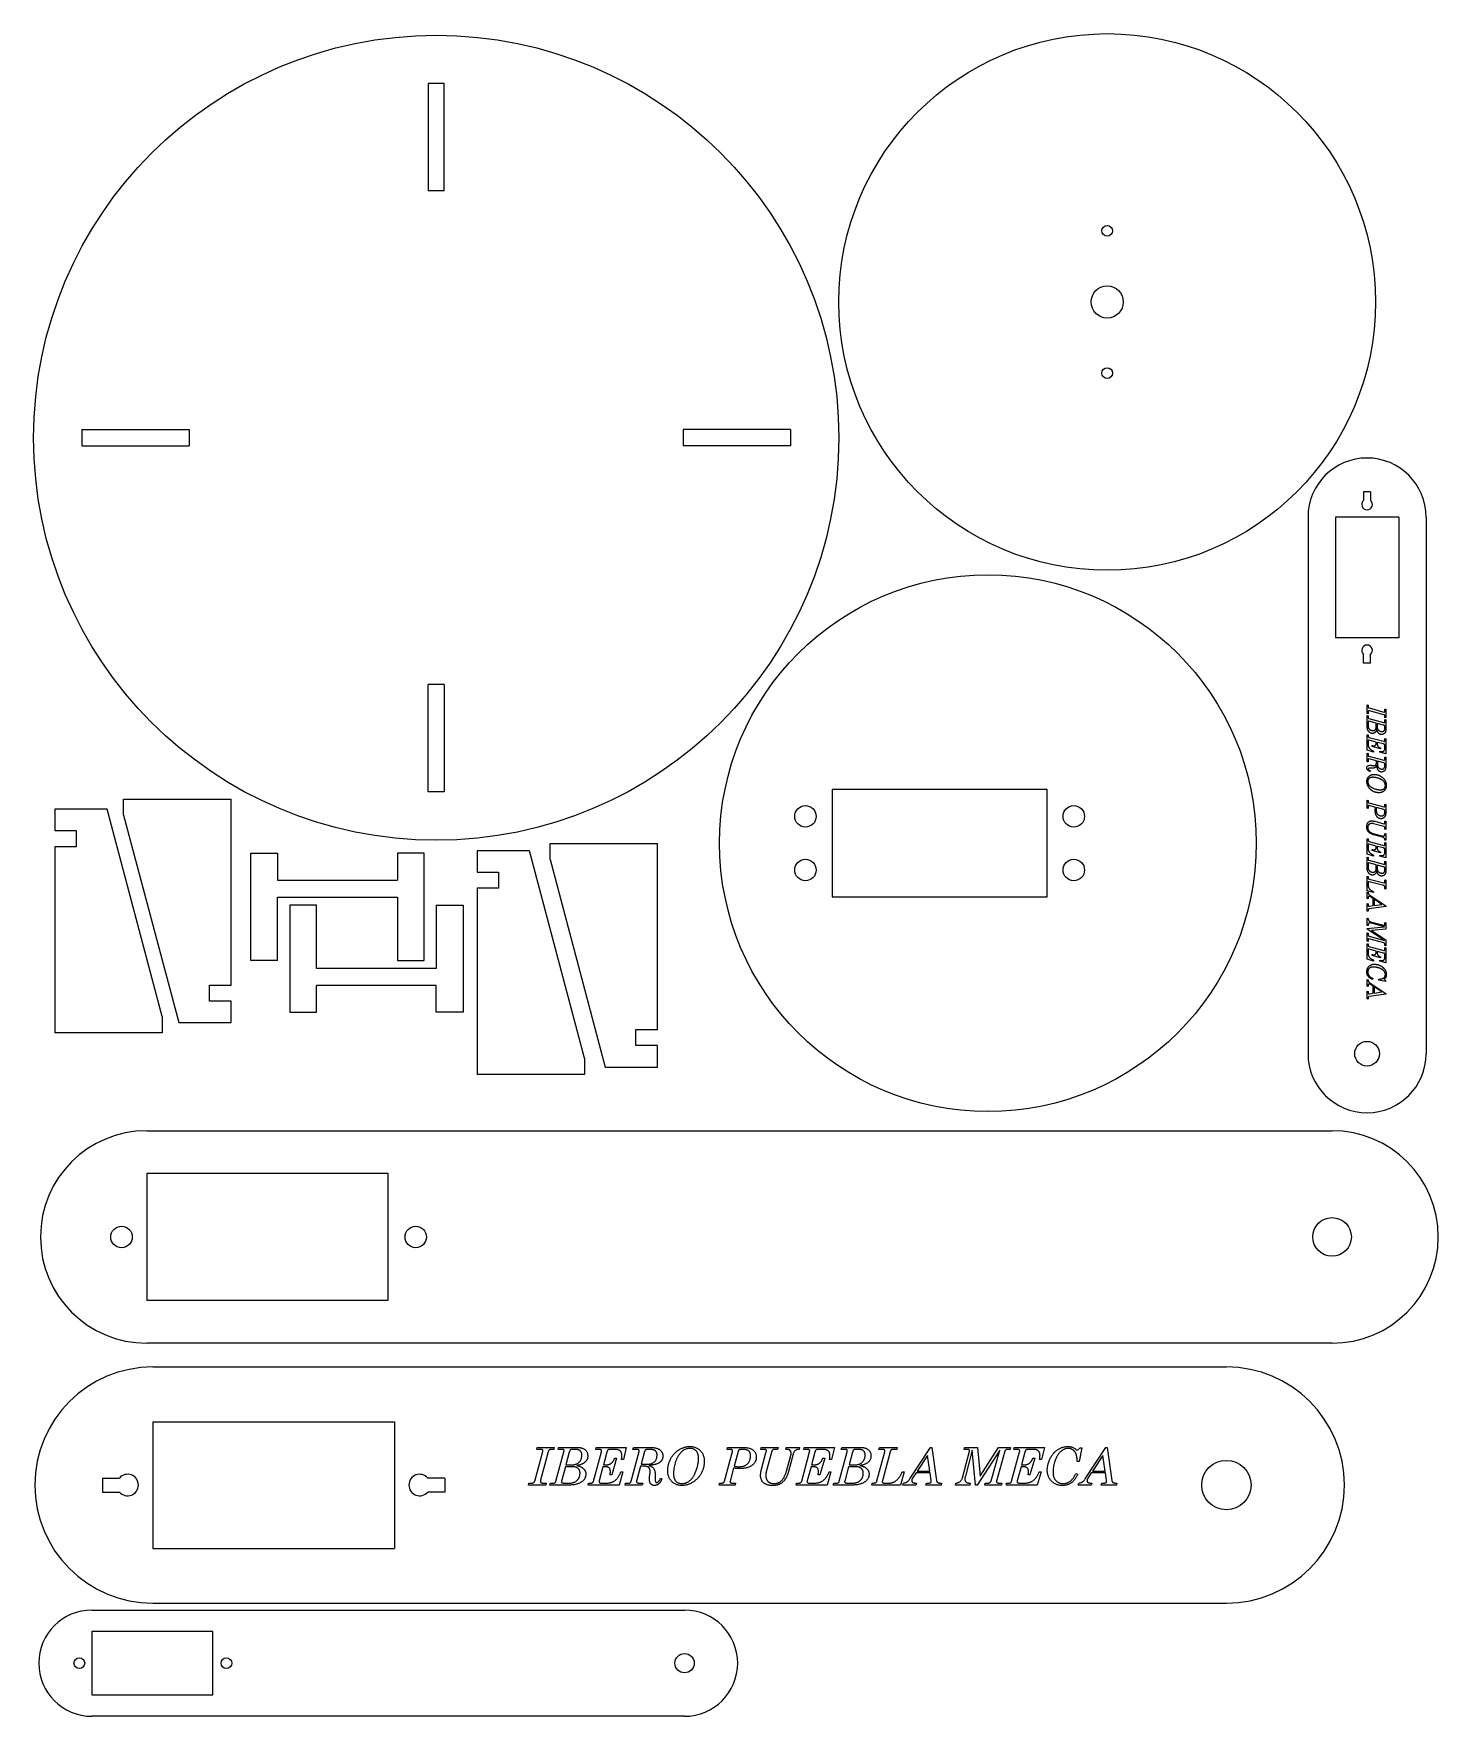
# Model space of a CAD drawing. Header units: millimetres. Extents: x 1 to 263, y 334 to 648.
import ezdxf

# ---------------------------------------------------------------- set-up
doc = ezdxf.new("R2010")
doc.units = ezdxf.units.MM

msp = doc.modelspace()

# ---------------------------------------------------------------- linework, layer by layer
at = {"color": 7, "linetype": 'Continuous', "lineweight": 25}
for p, q in [((77.63, 638.41), (74.63, 638.41)), ((74.63, 638.41), (74.63, 618.41)), ((77.63, 618.41), (77.63, 638.41)), ((77.63, 618.41), (74.63, 618.41)), ((10.13, 573.93), (10.13, 570.93)), ((10.13, 573.93), (30.13, 573.93)), ((30.13, 573.93), (30.13, 570.93)), ((142.13, 573.93), (122.13, 573.93)), ((122.13, 573.93), (122.13, 570.93)), ((142.13, 573.93), (142.13, 570.93)), ((10.13, 570.93), (30.13, 570.93)), ((142.13, 570.93), (122.13, 570.93)), ((250.2, 562.34), (248.9, 562.34)), ((248.9, 562.34), (248.9, 560.75)), ((250.2, 562.34), (250.2, 560.75)), ((238.55, 557.64), (238.55, 457.64)), ((255.45, 557.64), (243.65, 557.64)), ((243.65, 557.64), (243.65, 535.14)), ((255.45, 557.64), (255.45, 535.14)), ((260.55, 557.64), (260.55, 457.64)), ((255.45, 535.14), (243.65, 535.14)), ((248.9, 530.44), (248.9, 532.03)), ((250.2, 530.44), (248.9, 530.44)), ((250.2, 530.44), (250.2, 532.03)), ((77.63, 526.41), (74.63, 526.41)), ((74.63, 506.41), (74.63, 526.41)), ((77.63, 526.41), (77.63, 506.41)), ((249.55, 521.03), (249.55, 522.66)), ((249.55, 522.66), (249.73, 522.61)), ((249.73, 520.99), (249.55, 521.03)), ((249.55, 518.73), (249.55, 520.65)), ((249.55, 520.65), (249.73, 520.6)), ((249.73, 522.61), (249.73, 522.38)), ((249.73, 521.28), (249.73, 520.99)), ((249.73, 520.6), (249.73, 520.3)), ((249.92, 522.06), (252.68, 521.31)), ((252.66, 520.81), (249.99, 521.53)), ((252.87, 521.52), (252.87, 521.87)), ((252.87, 521.87), (253.05, 521.83)), ((252.87, 520.29), (252.87, 520.53)), ((253.05, 521.83), (253.05, 520.25)), ((249.73, 519.32), (249.73, 518.83)), ((249.9, 520.09), (252.64, 519.35)), ((251.26, 519.21), (249.91, 519.58)), ((251.26, 518.53), (251.26, 519.21)), ((252.61, 518.85), (251.44, 519.16)), ((251.44, 519.16), (251.44, 518.56)), ((253.05, 520.25), (252.87, 520.29)), ((252.87, 519.57), (252.87, 519.89)), ((252.87, 519.89), (253.05, 519.85)), ((253.05, 519.85), (253.05, 518.12)), ((249.55, 514.21), (249.55, 517.08)), ((249.55, 517.08), (249.73, 517.06)), ((249.73, 517.06), (249.73, 516.88)), ((249.73, 515.9), (249.73, 515.34)), ((249.91, 516.59), (252.65, 515.85)), ((251.26, 515.71), (249.96, 516.06)), ((250.5, 514.89), (250.5, 515.07)), ((252.07, 514.44), (250.5, 514.89)), ((251.26, 515.48), (251.26, 515.71)), ((252.6, 515.35), (251.44, 515.66)), ((251.44, 515.66), (251.44, 515.4)), ((252.07, 514.62), (252.07, 514.44)), ((252.87, 516.1), (252.87, 516.39)), ((252.87, 516.39), (253.05, 516.34)), ((252.87, 514.62), (252.87, 515.1)), ((253.05, 516.34), (253.05, 513.54)), ((250.77, 513.85), (249.55, 514.21)), ((249.55, 512.05), (249.55, 513.65)), ((249.55, 513.65), (249.73, 513.61)), ((249.73, 512.01), (249.55, 512.05)), ((249.73, 513.61), (249.73, 513.32)), ((249.73, 512.36), (249.73, 512.01)), ((251.3, 512.2), (249.9, 512.58)), ((249.91, 513.09), (252.68, 512.34)), ((250.77, 514.03), (250.77, 513.85)), ((251.3, 511.87), (251.3, 512.2)), ((252.68, 511.83), (251.48, 512.15)), ((251.48, 512.15), (251.48, 511.69)), ((251.93, 513.81), (251.93, 513.99)), ((253.05, 513.54), (251.93, 513.81)), ((252.87, 512.58), (252.87, 512.92)), ((252.87, 512.92), (253.05, 512.88)), ((253.05, 512.88), (253.05, 511.28)), ((250.18, 510.35), (250.14, 510.22)), ((17.9, 502.09), (17.9, 505.09)), ((17.9, 505.09), (37.9, 505.09)), ((37.9, 470.43), (37.9, 505.09)), ((77.63, 506.41), (74.63, 506.41)), ((189.93, 506.87), (149.92, 506.87)), ((149.92, 506.87), (149.92, 486.87)), ((189.93, 486.87), (189.93, 506.87)), ((249.55, 503.4), (249.55, 504.9)), ((249.55, 504.9), (249.73, 504.85)), ((249.73, 504.85), (249.73, 504.67)), ((5.08, 503.21), (5.08, 499.21)), ((14.84, 503.21), (5.08, 503.21)), ((25.08, 464.54), (14.84, 503.21)), ((17.9, 502.09), (28.15, 463.43)), ((249.73, 503.36), (249.55, 503.4)), ((249.73, 503.65), (249.73, 503.36)), ((249.9, 504.38), (252.67, 503.64)), ((251.12, 503.54), (249.92, 503.87)), ((252.68, 503.12), (251.3, 503.5)), ((252.87, 503.89), (252.87, 504.15)), ((252.87, 504.15), (253.05, 504.1)), ((253.05, 504.1), (253.05, 502.75)), ((5.08, 499.21), (9.08, 499.21)), ((9.08, 499.21), (9.08, 496.21)), ((252.7, 499.98), (250.77, 500.5)), ((250.85, 498.61), (252.32, 498.21)), ((251.02, 500.94), (252.68, 500.49)), ((252.87, 500.67), (252.87, 501)), ((252.87, 501), (253.05, 500.96)), ((252.87, 499.45), (252.87, 499.75)), ((253.05, 499.4), (252.87, 499.45)), ((252.87, 498.57), (252.87, 498.68)), ((252.87, 498.68), (253.05, 498.64)), ((253.05, 500.96), (253.05, 499.4)), ((253.05, 498.64), (253.05, 497.4)), ((5.08, 496.21), (5.08, 461.54)), ((9.08, 496.21), (5.08, 496.21)), ((83.75, 495.46), (83.75, 491.46)), ((93.5, 495.46), (83.75, 495.46)), ((103.75, 456.79), (93.5, 495.46)), ((97.33, 493.81), (97.33, 496.81)), ((97.33, 496.81), (117.33, 496.81)), ((117.33, 462.15), (117.33, 496.81)), ((249.55, 494.83), (249.55, 497.7)), ((249.55, 497.7), (249.73, 497.68)), ((249.73, 497.68), (249.73, 497.49)), ((249.73, 496.51), (249.73, 495.95)), ((249.91, 497.2), (252.65, 496.46)), ((251.26, 496.33), (249.96, 496.68)), ((250.5, 495.5), (250.5, 495.68)), ((252.07, 495.05), (250.5, 495.5)), ((252.43, 498), (250.8, 498.43)), ((251.26, 496.1), (251.26, 496.33)), ((252.6, 495.97), (251.44, 496.28)), ((251.44, 496.28), (251.44, 496.02)), ((253.05, 497.4), (252.87, 497.44)), ((252.87, 496.71), (252.87, 497)), ((252.87, 497), (253.05, 496.96)), ((252.87, 495.23), (252.87, 495.72)), ((253.05, 496.96), (253.05, 494.16)), ((41.59, 495), (46.59, 495)), ((41.59, 475.02), (41.59, 495)), ((46.59, 495), (46.59, 490)), ((73.89, 495), (68.89, 495)), ((68.89, 495), (68.89, 490)), ((73.89, 475.02), (73.89, 495)), ((97.33, 493.81), (107.58, 455.15)), ((250.77, 494.47), (249.55, 494.83)), ((249.55, 492.35), (249.55, 494.27)), ((249.55, 494.27), (249.73, 494.21)), ((249.73, 494.21), (249.73, 493.92)), ((249.73, 492.93), (249.73, 492.44)), ((249.9, 493.7), (252.64, 492.97)), ((251.26, 492.83), (249.91, 493.19)), ((250.77, 494.65), (250.77, 494.47)), ((251.26, 492.14), (251.26, 492.83)), ((252.61, 492.47), (251.44, 492.78)), ((251.44, 492.78), (251.44, 492.17)), ((251.93, 494.42), (251.93, 494.6)), ((253.05, 494.16), (251.93, 494.42)), ((252.07, 495.23), (252.07, 495.05)), ((252.87, 493.19), (252.87, 493.51)), ((252.87, 493.51), (253.05, 493.47)), ((253.05, 493.47), (253.05, 491.73)), ((46.59, 490), (68.89, 490)), ((83.75, 491.46), (87.75, 491.46)), ((87.75, 491.46), (87.75, 488.46)), ((249.55, 488.01), (249.55, 490.67)), ((249.55, 490.67), (249.73, 490.64)), ((249.73, 490.64), (249.73, 490.49)), ((249.73, 489.49), (249.73, 489.05)), ((249.93, 490.19), (252.65, 489.46)), ((252.65, 488.96), (249.96, 489.68)), ((252.87, 489.71), (252.87, 490.02)), ((252.87, 490.02), (253.05, 489.97)), ((253.05, 489.97), (253.05, 488.3)), ((46.59, 486.82), (68.89, 486.82)), ((46.59, 475.02), (46.59, 486.82)), ((68.89, 486.82), (68.89, 475.02)), ((83.75, 488.46), (83.75, 453.79)), ((87.75, 488.46), (83.75, 488.46)), ((149.92, 486.87), (189.93, 486.87)), ((250.77, 487.65), (249.55, 488.01)), ((249.55, 486.55), (249.55, 487.77)), ((249.55, 487.77), (249.73, 487.73)), ((249.73, 486.5), (249.55, 486.55)), ((249.73, 486.62), (249.73, 486.5)), ((250.12, 487.12), (253.05, 485.19)), ((250.68, 486.55), (250.2, 486.86)), ((250.68, 485.24), (250.68, 486.55)), ((250.77, 487.83), (250.77, 487.65)), ((252.32, 485.47), (250.86, 486.43)), ((250.86, 486.43), (250.86, 485.26)), ((252.87, 488.34), (252.87, 488.63)), ((253.05, 488.3), (252.87, 488.34)), ((48.85, 485.33), (48.85, 465.36)), ((53.85, 485.33), (48.85, 485.33)), ((53.85, 473.53), (53.85, 485.33)), ((76.15, 485.33), (81.15, 485.33)), ((76.15, 485.33), (76.15, 473.53)), ((81.15, 485.33), (81.15, 465.36)), ((249.55, 484.21), (249.55, 485.63)), ((249.55, 485.63), (249.73, 485.58)), ((249.73, 484.17), (249.55, 484.21)), ((249.73, 485.58), (249.73, 485.46)), ((249.73, 484.28), (249.73, 484.17)), ((253.05, 485.08), (249.96, 484.64)), ((249.98, 485.14), (250.68, 485.24)), ((250.86, 485.26), (252.32, 485.47)), ((253.05, 485.19), (253.05, 485.08)), ((249.55, 481.55), (249.55, 482.87)), ((249.55, 482.87), (249.73, 482.83)), ((249.73, 481.5), (249.55, 481.55)), ((249.55, 481), (252.81, 481.3)), ((249.55, 480.85), (249.55, 481)), ((252.81, 478.75), (249.55, 480.85)), ((249.55, 478.58), (249.55, 480.14)), ((249.55, 480.14), (249.73, 480.1)), ((249.73, 480.1), (249.73, 479.86)), ((250.21, 482.22), (252.7, 481.56)), ((252.81, 481.3), (250.37, 481.95)), ((253.05, 480.84), (250.37, 480.58)), ((250.37, 480.58), (253.05, 478.85)), ((252.87, 481.81), (252.87, 482.07)), ((252.87, 482.07), (253.05, 482.02)), ((253.05, 482.02), (253.05, 480.84)), ((249.73, 478.54), (249.55, 478.58)), ((249.55, 475.26), (249.55, 478.13)), ((249.55, 478.13), (249.73, 478.11)), ((249.73, 478.8), (249.73, 478.54)), ((249.73, 478.11), (249.73, 477.93)), ((249.73, 476.95), (249.73, 476.39)), ((252.7, 478.27), (249.91, 479.06)), ((249.91, 477.64), (252.65, 476.9)), ((249.94, 479.56), (252.81, 478.75)), ((251.26, 476.76), (249.96, 477.12)), ((251.26, 476.54), (251.26, 476.76)), ((252.6, 476.4), (251.44, 476.71)), ((251.44, 476.71), (251.44, 476.46)), ((252.87, 477.79), (252.87, 477.96)), ((253.05, 477.75), (252.87, 477.79)), ((252.87, 477.15), (252.87, 477.44)), ((252.87, 477.44), (253.05, 477.39)), ((253.05, 478.85), (253.05, 477.75)), ((253.05, 477.39), (253.05, 474.59)), ((46.59, 475.02), (41.59, 475.02)), ((76.15, 473.53), (53.85, 473.53)), ((68.89, 475.02), (73.89, 475.02)), ((250.77, 474.91), (249.55, 475.26)), ((250.5, 475.94), (250.5, 476.12)), ((252.07, 475.49), (250.5, 475.94)), ((250.77, 475.08), (250.77, 474.91)), ((251.93, 474.86), (251.93, 475.04)), ((253.05, 474.59), (251.93, 474.86)), ((252.07, 475.67), (252.07, 475.49)), ((252.87, 475.67), (252.87, 476.15)), ((33.9, 467.43), (33.9, 470.43)), ((33.9, 470.43), (37.9, 470.43)), ((53.85, 465.36), (53.85, 470.36)), ((76.15, 470.36), (53.85, 470.36)), ((76.15, 465.36), (76.15, 470.36)), ((249.55, 470.22), (249.55, 471.44)), ((249.55, 471.44), (249.73, 471.39)), ((250.12, 470.79), (253.05, 468.86)), ((250.68, 470.22), (250.2, 470.53)), ((250.63, 471.67), (250.57, 471.49)), ((251.75, 471.36), (251.75, 471.54)), ((253.01, 471.09), (251.75, 471.36)), ((252.77, 471.54), (253.01, 471.26)), ((253.01, 471.26), (253.01, 471.09)), ((37.9, 467.43), (33.9, 467.43)), ((37.9, 463.43), (37.9, 467.43)), ((249.73, 470.17), (249.55, 470.22)), ((249.55, 467.88), (249.55, 469.3)), ((249.55, 469.3), (249.73, 469.25)), ((249.73, 467.83), (249.55, 467.88)), ((249.73, 470.29), (249.73, 470.17)), ((249.73, 469.25), (249.73, 469.12)), ((249.73, 467.95), (249.73, 467.83)), ((253.05, 468.75), (249.96, 468.3)), ((249.98, 468.8), (250.68, 468.9)), ((250.68, 468.9), (250.68, 470.22)), ((252.32, 469.14), (250.86, 470.1)), ((250.86, 470.1), (250.86, 468.93)), ((250.86, 468.93), (252.32, 469.14)), ((253.05, 468.86), (253.05, 468.75)), ((25.08, 464.54), (25.08, 461.54)), ((48.85, 465.36), (53.85, 465.36)), ((81.15, 465.36), (76.15, 465.36)), ((25.08, 461.54), (5.08, 461.54)), ((28.15, 463.43), (37.9, 463.43)), ((113.33, 459.15), (113.33, 462.15)), ((113.33, 462.15), (117.33, 462.15)), ((117.33, 459.15), (113.33, 459.15)), ((117.33, 455.15), (117.33, 459.15)), ((103.75, 456.79), (103.75, 453.79)), ((107.58, 455.15), (117.33, 455.15)), ((103.75, 453.79), (83.75, 453.79)), ((22.2, 443.29), (243.03, 443.29)), ((67.2, 435.29), (22.2, 435.29)), ((22.2, 435.29), (22.2, 411.69)), ((67.2, 411.69), (67.2, 435.29)), ((22.2, 411.69), (67.2, 411.69)), ((243.03, 403.69), (22.2, 403.69)), ((23.34, 399.26), (223.34, 399.26)), ((23.34, 389.06), (68.34, 389.06)), ((23.34, 389.06), (23.34, 365.46)), ((68.34, 389.06), (68.34, 365.46)), ((94.5, 377.99), (96, 383.52)), ((94.87, 383.91), (94.95, 384.26)), ((95.57, 383.91), (94.87, 383.91)), ((94.95, 384.26), (98.11, 384.26)), ((97, 383.47), (95.56, 378.14)), ((98.04, 383.91), (97.56, 383.91)), ((98.11, 384.26), (98.04, 383.91)), ((98.44, 377.96), (99.92, 383.44)), ((98.83, 383.91), (98.92, 384.26)), ((99.47, 383.91), (98.83, 383.91)), ((98.92, 384.26), (102.39, 384.26)), ((100.92, 383.37), (100.29, 381.03)), ((105.45, 377.97), (106.92, 383.45)), ((105.84, 383.91), (105.94, 384.26)), ((106.42, 383.91), (105.84, 383.91)), ((105.94, 384.26), (111.54, 384.26)), ((107.92, 383.36), (107.29, 381.03)), ((109.38, 383.91), (108.41, 383.91)), ((111.54, 384.26), (111, 382.02)), ((112.45, 377.97), (113.94, 383.52)), ((112.77, 383.91), (112.86, 384.26)), ((113.46, 383.91), (112.77, 383.91)), ((112.86, 384.26), (116.06, 384.26)), ((114.96, 383.52), (114.31, 381.12)), ((129.85, 377.96), (131.34, 383.49)), ((130.32, 383.91), (130.41, 384.26)), ((130.85, 383.91), (130.32, 383.91)), ((130.41, 384.26), (133.11, 384.26)), ((132.37, 383.53), (131.63, 380.76)), ((136.62, 383.91), (136.7, 384.26)), ((137.29, 383.91), (136.62, 383.91)), ((136.7, 384.26), (139.81, 384.26)), ((136.74, 380.19), (137.63, 383.52)), ((138.66, 383.55), (137.62, 379.7)), ((139.72, 383.91), (139.12, 383.91)), ((139.81, 384.26), (139.72, 383.91)), ((141.25, 383.91), (141.33, 384.26)), ((141.47, 383.91), (141.25, 383.91)), ((141.33, 384.26), (143.81, 384.26)), ((141.4, 379.85), (142.19, 382.79)), ((142.62, 383.01), (141.75, 379.76)), ((143.81, 384.26), (143.73, 383.91)), ((144.22, 377.97), (145.69, 383.45)), ((144.61, 383.91), (144.7, 384.26)), ((145.19, 383.91), (144.61, 383.91)), ((144.7, 384.26), (150.31, 384.26)), ((146.69, 383.36), (146.06, 381.03)), ((148.15, 383.91), (147.18, 383.91)), ((150.31, 384.26), (149.77, 382.02)), ((151.21, 377.96), (152.69, 383.44)), ((151.6, 383.91), (151.69, 384.26)), ((152.24, 383.91), (151.6, 383.91)), ((151.69, 384.26), (155.16, 384.26)), ((153.69, 383.37), (153.06, 381.03)), ((158.23, 378.02), (159.69, 383.46)), ((158.58, 383.91), (158.69, 384.26)), ((159.21, 383.91), (158.58, 383.91)), ((158.69, 384.26), (162.01, 384.26)), ((160.71, 383.45), (159.26, 378.07)), ((161.93, 383.91), (161.35, 383.91)), ((162.01, 384.26), (161.93, 383.91)), ((164.38, 378.39), (168.23, 384.26)), ((167.67, 382.79), (165.75, 379.87)), ((168.09, 379.87), (167.67, 382.79)), ((168.23, 384.26), (168.46, 384.26)), ((168.46, 384.26), (169.35, 378.08)), ((174.18, 378.58), (175.5, 383.55)), ((174.47, 383.91), (174.57, 384.26)), ((175.01, 383.91), (174.47, 383.91)), ((174.57, 384.26), (176.95, 384.26)), ((176.01, 383.78), (174.72, 378.9)), ((176.63, 377.26), (176.01, 383.78)), ((181.12, 383.78), (176.92, 377.26)), ((176.95, 384.26), (177.46, 378.9)), ((177.46, 378.9), (180.91, 384.26)), ((179.51, 378.05), (181.12, 383.78)), ((182.08, 383.56), (180.51, 377.98)), ((180.91, 384.26), (183.12, 384.26)), ((183.04, 383.91), (182.71, 383.91)), ((183.12, 384.26), (183.04, 383.91)), ((183.34, 377.97), (184.82, 383.45)), ((183.74, 383.91), (183.83, 384.26)), ((184.32, 383.91), (183.74, 383.91)), ((183.83, 384.26), (189.44, 384.26)), ((185.81, 383.36), (185.19, 381.03)), ((187.28, 383.91), (186.31, 383.91)), ((189.44, 384.26), (188.9, 382.02)), ((195.54, 383.71), (196.1, 384.17)), ((196.44, 384.17), (195.9, 381.66)), ((196.1, 384.17), (196.44, 384.17)), ((197.04, 378.39), (200.9, 384.26)), ((200.34, 382.79), (198.42, 379.87)), ((200.76, 379.87), (200.34, 382.79)), ((200.9, 384.26), (201.13, 384.26)), ((201.13, 384.26), (202.01, 378.08)), ((100.19, 380.67), (99.47, 377.97)), ((101.56, 380.67), (100.19, 380.67)), ((100.29, 381.03), (101.5, 381.03)), ((107.19, 380.67), (106.49, 378.07)), ((107.65, 380.67), (107.19, 380.67)), ((107.29, 381.03), (107.81, 381.03)), ((109.74, 382.29), (108.85, 379.15)), ((109.39, 382.29), (109.74, 382.29)), ((110.91, 379.69), (110.19, 377.26)), ((110.55, 379.69), (110.91, 379.69)), ((111, 382.02), (110.64, 382.02)), ((114.22, 380.76), (113.46, 377.96)), ((114.87, 380.76), (114.22, 380.76)), ((114.31, 381.12), (115.23, 381.12)), ((131.53, 380.41), (130.88, 377.99)), ((145.96, 380.67), (145.26, 378.07)), ((146.42, 380.67), (145.96, 380.67)), ((146.06, 381.03), (146.58, 381.03)), ((148.51, 382.29), (147.62, 379.15)), ((148.15, 382.29), (148.51, 382.29)), ((149.68, 379.69), (148.96, 377.26)), ((149.32, 379.69), (149.68, 379.69)), ((149.77, 382.02), (149.41, 382.02)), ((152.96, 380.67), (152.23, 377.97)), ((154.33, 380.67), (152.96, 380.67)), ((153.06, 381.03), (154.27, 381.03)), ((163.32, 379.69), (162.6, 377.26)), ((162.96, 379.69), (163.32, 379.69)), ((165.52, 379.51), (164.89, 378.55)), ((168.14, 379.51), (165.52, 379.51)), ((165.75, 379.87), (168.09, 379.87)), ((168.35, 378.12), (168.14, 379.51)), ((185.09, 380.67), (184.39, 378.07)), ((185.55, 380.67), (185.09, 380.67)), ((185.19, 381.03), (185.71, 381.03)), ((187.64, 382.29), (186.74, 379.15)), ((187.28, 382.29), (187.64, 382.29)), ((188.81, 379.69), (188.09, 377.26)), ((188.45, 379.69), (188.81, 379.69)), ((188.9, 382.02), (188.54, 382.02)), ((195.27, 379.42), (195.63, 379.3)), ((195.9, 381.66), (195.54, 381.66)), ((198.18, 379.51), (197.56, 378.55)), ((200.81, 379.51), (198.18, 379.51)), ((198.42, 379.87), (200.76, 379.87)), ((201.01, 378.12), (200.81, 379.51)), ((13.94, 378.56), (17.12, 378.56)), ((13.94, 378.56), (13.94, 375.96)), ((77.74, 378.56), (74.56, 378.56)), ((77.74, 378.56), (77.74, 375.96)), ((93.31, 377.26), (93.4, 377.62)), ((96.56, 377.26), (93.31, 377.26)), ((93.4, 377.62), (93.85, 377.62)), ((96.06, 377.62), (96.64, 377.62)), ((96.64, 377.62), (96.56, 377.26)), ((97.32, 377.26), (97.42, 377.62)), ((101.15, 377.26), (97.32, 377.26)), ((97.42, 377.62), (98.01, 377.62)), ((99.98, 377.62), (100.97, 377.62)), ((104.45, 377.26), (104.49, 377.62)), ((110.19, 377.26), (104.45, 377.26)), ((104.49, 377.62), (104.86, 377.62)), ((106.83, 377.62), (107.94, 377.62)), ((108.85, 379.15), (108.49, 379.15)), ((111.32, 377.26), (111.41, 377.62)), ((114.53, 377.26), (111.32, 377.26)), ((111.41, 377.62), (111.98, 377.62)), ((113.9, 377.62), (114.61, 377.62)), ((114.61, 377.62), (114.53, 377.26)), ((117.92, 378.52), (118.18, 378.44)), ((128.83, 377.26), (128.91, 377.62)), ((131.82, 377.26), (128.83, 377.26)), ((128.91, 377.62), (129.27, 377.62)), ((131.32, 377.62), (131.91, 377.62)), ((131.91, 377.62), (131.82, 377.26)), ((143.22, 377.26), (143.26, 377.62)), ((148.96, 377.26), (143.22, 377.26)), ((143.26, 377.62), (143.63, 377.62)), ((145.6, 377.62), (146.71, 377.62)), ((147.62, 379.15), (147.26, 379.15)), ((150.09, 377.26), (150.19, 377.62)), ((153.92, 377.26), (150.09, 377.26)), ((150.19, 377.62), (150.78, 377.62)), ((152.75, 377.62), (153.74, 377.62)), ((157.29, 377.26), (157.34, 377.62)), ((162.6, 377.26), (157.29, 377.26)), ((157.34, 377.62), (157.64, 377.62)), ((159.63, 377.62), (160.52, 377.62)), ((163.07, 377.26), (163.16, 377.62)), ((165.51, 377.26), (163.07, 377.26)), ((165.38, 377.62), (165.61, 377.62)), ((165.61, 377.62), (165.51, 377.26)), ((167.36, 377.26), (167.45, 377.62)), ((170.19, 377.26), (167.36, 377.26)), ((167.45, 377.62), (167.7, 377.62)), ((170.05, 377.62), (170.29, 377.62)), ((170.29, 377.62), (170.19, 377.26)), ((172.87, 377.26), (172.96, 377.62)), ((175.52, 377.26), (172.87, 377.26)), ((175.61, 377.62), (175.52, 377.26)), ((176.92, 377.26), (176.63, 377.26)), ((178.35, 377.26), (178.43, 377.62)), ((181.46, 377.26), (178.35, 377.26)), ((178.43, 377.62), (178.89, 377.62)), ((181.01, 377.62), (181.54, 377.62)), ((181.54, 377.62), (181.46, 377.26)), ((182.35, 377.26), (182.39, 377.62)), ((188.09, 377.26), (182.35, 377.26)), ((182.39, 377.62), (182.76, 377.62)), ((184.72, 377.62), (185.84, 377.62)), ((186.74, 379.15), (186.39, 379.15)), ((195.74, 377.26), (195.83, 377.62)), ((198.18, 377.26), (195.74, 377.26)), ((198.04, 377.62), (198.28, 377.62)), ((198.28, 377.62), (198.18, 377.26)), ((200.02, 377.26), (200.12, 377.62)), ((202.86, 377.26), (200.02, 377.26)), ((200.12, 377.62), (200.37, 377.62)), ((202.72, 377.62), (202.95, 377.62)), ((202.95, 377.62), (202.86, 377.26)), ((13.94, 375.96), (17.12, 375.96)), ((77.74, 375.96), (74.56, 375.96)), ((23.34, 365.46), (68.34, 365.46)), ((23.34, 355.26), (223.34, 355.26)), ((11.99, 353.96), (122.4, 353.96)), ((34.49, 349.96), (11.99, 349.96)), ((11.99, 349.96), (11.99, 338.16)), ((34.49, 338.16), (34.49, 349.96)), ((11.99, 338.16), (34.49, 338.16)), ((122.4, 334.16), (11.99, 334.16))]:
    msp.add_line(p, q, dxfattribs=at)
for centre, radius in [((76.13, 572.41), 75), ((201.14, 597.72), 50), ((201.14, 610.97), 1), ((201.14, 597.72), 3), ((201.14, 584.47), 1), ((178.92, 496.87), 50), ((144.92, 501.87), 2), ((194.92, 501.87), 2), ((144.92, 491.87), 2), ((194.92, 491.87), 2), ((249.55, 457.64), 2.3), ((243.03, 423.49), 3.6), ((17.5, 423.49), 2), ((72.32, 423.49), 2), ((223.34, 377.26), 4.6), ((9.64, 344.06), 1), ((37.04, 344.06), 1), ((122.4, 344.06), 1.8)]:
    msp.add_circle(centre, radius, dxfattribs=at)
for centre, radius, start, end in [((249.55, 557.64), 11, 0, 180), ((249.55, 559.99), 1, 130.5416, 49.4584), ((249.55, 532.79), 1, 310.5416, 229.4584), ((249.55, 457.64), 11, 180, 0), ((22.2, 423.49), 19.8, 90, 270), ((243.03, 423.49), 19.8, 270, 90), ((23.34, 377.26), 22, 90, 270), ((223.34, 377.26), 22, 270, 90), ((18.64, 377.26), 2, 220.5416, 139.4584), ((73.04, 377.26), 2, 40.5416, 319.4584), ((11.99, 344.06), 9.9, 90, 270), ((122.4, 344.06), 9.9, 270, 90)]:
    msp.add_arc(centre, radius, start, end, dxfattribs=at)
for points, knots in [([(249.73, 522.38), (249.73, 522.36), (249.73, 522.32), (249.74, 522.26), (249.76, 522.21), (249.78, 522.16), (249.8, 522.13), (249.83, 522.1), (249.87, 522.07), (249.9, 522.06), (249.92, 522.06)], [0, 0, 0, 0, 0.16289, 0.308083, 0.441259, 0.560619, 0.672526, 0.77904, 0.887133, 1, 1, 1, 1]), ([(249.89, 521.54), (249.88, 521.54), (249.85, 521.54), (249.82, 521.52), (249.79, 521.51), (249.77, 521.48), (249.75, 521.45), (249.74, 521.4), (249.73, 521.34), (249.73, 521.3), (249.73, 521.28)], [0, 0, 0, 0, 0.105606, 0.20336, 0.295983, 0.392336, 0.502932, 0.639943, 0.804048, 1, 1, 1, 1]), ([(249.99, 521.53), (249.98, 521.53), (249.94, 521.54), (249.91, 521.54), (249.89, 521.54)], [0, 0, 0, 0, 0.447795, 1, 1, 1, 1]), ([(252.87, 520.53), (252.87, 520.55), (252.87, 520.58), (252.86, 520.63), (252.85, 520.68), (252.83, 520.71), (252.79, 520.75), (252.76, 520.77), (252.71, 520.79), (252.67, 520.8), (252.66, 520.81)], [0, 0, 0, 0, 0.145471, 0.275279, 0.389911, 0.497909, 0.605728, 0.720655, 0.853077, 1, 1, 1, 1]), ([(252.68, 521.31), (252.69, 521.31), (252.71, 521.3), (252.73, 521.3), (252.74, 521.3)], [0, 0, 0, 0, 0.519154, 1, 1, 1, 1]), ([(252.74, 521.3), (252.75, 521.3), (252.77, 521.3), (252.8, 521.31), (252.82, 521.33), (252.84, 521.35), (252.86, 521.38), (252.87, 521.42), (252.87, 521.47), (252.87, 521.5), (252.87, 521.52)], [0, 0, 0, 0, 0.104085, 0.199432, 0.295022, 0.394103, 0.508377, 0.644119, 0.807051, 1, 1, 1, 1]), ([(249.89, 517.65), (249.86, 517.69), (249.81, 517.76), (249.74, 517.88), (249.68, 518.01), (249.64, 518.14), (249.6, 518.28), (249.57, 518.42), (249.56, 518.58), (249.55, 518.68), (249.55, 518.73)], [0, 0, 0, 0, 0.118179, 0.236962, 0.356197, 0.477891, 0.602128, 0.729743, 0.862173, 1, 1, 1, 1]), ([(249.73, 520.3), (249.73, 520.29), (249.73, 520.26), (249.74, 520.23), (249.76, 520.19), (249.77, 520.16), (249.8, 520.14), (249.83, 520.12), (249.86, 520.1), (249.89, 520.09), (249.9, 520.09)], [0, 0, 0, 0, 0.139079, 0.266385, 0.384752, 0.500926, 0.615687, 0.734706, 0.860921, 1, 1, 1, 1]), ([(249.77, 519.53), (249.77, 519.52), (249.75, 519.49), (249.74, 519.44), (249.73, 519.38), (249.73, 519.34), (249.73, 519.32)], [0, 0, 0, 0, 0.1945161, 0.423764, 0.6920753, 1, 1, 1, 1]), ([(249.73, 518.83), (249.73, 518.79), (249.74, 518.71), (249.75, 518.59), (249.77, 518.49), (249.81, 518.39), (249.85, 518.3), (249.9, 518.21), (249.96, 518.13), (250.01, 518.09), (250.03, 518.06)], [0, 0, 0, 0, 0.1422838, 0.2779887, 0.4064889, 0.5292649, 0.6490547, 0.7658293, 0.8824262, 1, 1, 1, 1]), ([(249.86, 519.58), (249.85, 519.58), (249.84, 519.58), (249.81, 519.57), (249.79, 519.56), (249.78, 519.54), (249.77, 519.53)], [0, 0, 0, 0, 0.265043, 0.513562, 0.747761, 1, 1, 1, 1]), ([(249.91, 519.58), (249.9, 519.58), (249.89, 519.58), (249.87, 519.58), (249.86, 519.58)], [0, 0, 0, 0, 0.528056, 1, 1, 1, 1]), ([(250.57, 517.31), (250.54, 517.31), (250.47, 517.31), (250.37, 517.33), (250.27, 517.35), (250.19, 517.39), (250.1, 517.44), (250.02, 517.5), (249.95, 517.57), (249.91, 517.62), (249.89, 517.65)], [0, 0, 0, 0, 0.131023, 0.256302, 0.378578, 0.498601, 0.619437, 0.74196, 0.868251, 1, 1, 1, 1]), ([(250.03, 518.06), (250.05, 518.05), (250.09, 518.01), (250.16, 517.97), (250.24, 517.93), (250.31, 517.9), (250.4, 517.88), (250.49, 517.86), (250.58, 517.85), (250.64, 517.85), (250.68, 517.85)], [0, 0, 0, 0, 0.115958, 0.232476, 0.350063, 0.470348, 0.59475, 0.724155, 0.858877, 1, 1, 1, 1]), ([(251.37, 518.16), (251.36, 518.13), (251.35, 518.06), (251.32, 517.96), (251.29, 517.87), (251.26, 517.79), (251.22, 517.71), (251.17, 517.64), (251.12, 517.58), (251.07, 517.52), (251.02, 517.47), (250.96, 517.43), (250.9, 517.39), (250.84, 517.36), (250.78, 517.34), (250.71, 517.32), (250.64, 517.31), (250.59, 517.31), (250.57, 517.31)], [0, 0, 0, 0, 0.083368, 0.162625, 0.237631, 0.308495, 0.375771, 0.440366, 0.502293, 0.56175, 0.619656, 0.675324, 0.729561, 0.783332, 0.836474, 0.890135, 0.944483, 1, 1, 1, 1]), ([(250.68, 517.85), (250.7, 517.85), (250.74, 517.85), (250.8, 517.86), (250.86, 517.87), (250.92, 517.89), (250.97, 517.92), (251.02, 517.95), (251.06, 517.99), (251.1, 518.03), (251.14, 518.08), (251.17, 518.13), (251.2, 518.19), (251.22, 518.25), (251.24, 518.31), (251.25, 518.38), (251.26, 518.45), (251.26, 518.5), (251.26, 518.53)], [0, 0, 0, 0, 0.063862, 0.124768, 0.184142, 0.240962, 0.297719, 0.354472, 0.411566, 0.47042, 0.53021, 0.590636, 0.652357, 0.715993, 0.782109, 0.851208, 0.923665, 1, 1, 1, 1]), ([(252.26, 517.13), (252.23, 517.13), (252.17, 517.13), (252.09, 517.14), (252.01, 517.16), (251.93, 517.19), (251.86, 517.23), (251.79, 517.27), (251.73, 517.33), (251.67, 517.39), (251.62, 517.46), (251.57, 517.53), (251.52, 517.62), (251.48, 517.71), (251.45, 517.81), (251.42, 517.92), (251.39, 518.04), (251.38, 518.12), (251.37, 518.16)], [0, 0, 0, 0, 0.05926, 0.116212, 0.171491, 0.224734, 0.277887, 0.331018, 0.385266, 0.440651, 0.498454, 0.558582, 0.621753, 0.689197, 0.7604, 0.835499, 0.915327, 1, 1, 1, 1]), ([(251.44, 518.56), (251.44, 518.52), (251.44, 518.44), (251.46, 518.32), (251.5, 518.2), (251.55, 518.1), (251.62, 518), (251.7, 517.92), (251.79, 517.84), (251.89, 517.78), (251.99, 517.73), (252.11, 517.69), (252.23, 517.67), (252.31, 517.67), (252.36, 517.67)], [0, 0, 0, 0, 0.086396, 0.170094, 0.252206, 0.334377, 0.415635, 0.496115, 0.576471, 0.658992, 0.742964, 0.827108, 0.912166, 1, 1, 1, 1]), ([(253.05, 518.12), (253.05, 518.09), (253.05, 518.03), (253.05, 517.95), (253.04, 517.87), (253.03, 517.8), (253.02, 517.73), (253, 517.67), (252.98, 517.61), (252.95, 517.54), (252.91, 517.46), (252.84, 517.37), (252.77, 517.3), (252.69, 517.24), (252.59, 517.19), (252.49, 517.15), (252.38, 517.13), (252.3, 517.13), (252.26, 517.13)], [0, 0, 0, 0, 0.059829, 0.116348, 0.169583, 0.220687, 0.268379, 0.314151, 0.357214, 0.397768, 0.475243, 0.548688, 0.620565, 0.691579, 0.763795, 0.838079, 0.916206, 1, 1, 1, 1]), ([(252.36, 517.67), (252.38, 517.67), (252.42, 517.67), (252.48, 517.68), (252.54, 517.69), (252.6, 517.72), (252.65, 517.74), (252.69, 517.78), (252.74, 517.82), (252.76, 517.85), (252.77, 517.87)], [0, 0, 0, 0, 0.138192, 0.269132, 0.393927, 0.514565, 0.634271, 0.753739, 0.874018, 1, 1, 1, 1]), ([(252.87, 518.39), (252.87, 518.41), (252.87, 518.46), (252.87, 518.52), (252.87, 518.57), (252.87, 518.62), (252.86, 518.66), (252.85, 518.69), (252.84, 518.72), (252.83, 518.74), (252.8, 518.77), (252.75, 518.8), (252.69, 518.83), (252.63, 518.84), (252.61, 518.85)], [0, 0, 0, 0, 0.1101062, 0.2087976, 0.2972262, 0.3743745, 0.4405563, 0.4956661, 0.5399362, 0.5758391, 0.6456009, 0.7366676, 0.8548849, 1, 1, 1, 1]), ([(252.64, 519.35), (252.66, 519.35), (252.7, 519.34), (252.73, 519.33), (252.75, 519.33)], [0, 0, 0, 0, 0.501731, 1, 1, 1, 1]), ([(252.75, 519.33), (252.76, 519.33), (252.78, 519.34), (252.81, 519.34), (252.83, 519.36), (252.85, 519.38), (252.86, 519.41), (252.87, 519.45), (252.87, 519.51), (252.87, 519.55), (252.87, 519.57)], [0, 0, 0, 0, 0.097029, 0.1843, 0.267221, 0.352033, 0.455012, 0.596707, 0.776812, 1, 1, 1, 1]), ([(252.77, 517.87), (252.78, 517.88), (252.8, 517.91), (252.82, 517.95), (252.84, 518.01), (252.85, 518.07), (252.86, 518.14), (252.87, 518.22), (252.87, 518.3), (252.87, 518.36), (252.87, 518.39)], [0, 0, 0, 0, 0.082239, 0.175921, 0.27989, 0.397163, 0.527283, 0.670942, 0.828445, 1, 1, 1, 1]), ([(249.73, 516.88), (249.73, 516.86), (249.73, 516.82), (249.74, 516.77), (249.76, 516.72), (249.78, 516.68), (249.8, 516.65), (249.83, 516.62), (249.87, 516.6), (249.89, 516.59), (249.91, 516.59)], [0, 0, 0, 0, 0.1566882, 0.2994736, 0.4292698, 0.5479234, 0.6601884, 0.7709837, 0.882271, 1, 1, 1, 1]), ([(249.78, 516.04), (249.77, 516.03), (249.76, 516.01), (249.74, 515.97), (249.73, 515.94), (249.73, 515.91), (249.73, 515.9)], [0, 0, 0, 0, 0.239667, 0.478628, 0.732833, 1, 1, 1, 1]), ([(249.73, 515.34), (249.73, 515.3), (249.73, 515.23), (249.75, 515.13), (249.77, 515.03), (249.79, 514.93), (249.83, 514.84), (249.87, 514.75), (249.91, 514.66), (249.97, 514.58), (250.04, 514.5), (250.11, 514.43), (250.2, 514.36), (250.29, 514.29), (250.4, 514.22), (250.51, 514.15), (250.63, 514.09), (250.72, 514.05), (250.77, 514.03)], [0, 0, 0, 0, 0.059869, 0.11847, 0.175372, 0.231236, 0.286158, 0.34112, 0.395953, 0.451425, 0.508483, 0.568052, 0.630563, 0.696935, 0.76638, 0.840062, 0.917701, 1, 1, 1, 1]), ([(249.88, 516.08), (249.87, 516.08), (249.85, 516.08), (249.82, 516.07), (249.79, 516.06), (249.78, 516.04), (249.78, 516.04)], [0, 0, 0, 0, 0.293639, 0.545635, 0.779247, 1, 1, 1, 1]), ([(249.96, 516.06), (249.94, 516.07), (249.92, 516.08), (249.89, 516.08), (249.88, 516.08)], [0, 0, 0, 0, 0.510405, 1, 1, 1, 1]), ([(250.5, 515.07), (250.53, 515.06), (250.59, 515.04), (250.67, 515.03), (250.74, 515.02), (250.79, 515.02), (250.81, 515.02)], [0, 0, 0, 0, 0.320463, 0.595318, 0.820986, 1, 1, 1, 1]), ([(250.81, 515.02), (250.84, 515.02), (250.91, 515.02), (251, 515.04), (251.08, 515.08), (251.15, 515.14), (251.2, 515.21), (251.23, 515.29), (251.26, 515.38), (251.26, 515.45), (251.26, 515.48)], [0, 0, 0, 0, 0.140931, 0.267446, 0.383883, 0.497049, 0.610242, 0.728434, 0.857253, 1, 1, 1, 1]), ([(251.44, 515.4), (251.44, 515.38), (251.44, 515.33), (251.45, 515.26), (251.46, 515.2), (251.48, 515.13), (251.5, 515.07), (251.53, 515.02), (251.56, 514.96), (251.59, 514.91), (251.64, 514.86), (251.68, 514.82), (251.74, 514.78), (251.79, 514.74), (251.85, 514.7), (251.92, 514.67), (251.99, 514.64), (252.04, 514.63), (252.07, 514.62)], [0, 0, 0, 0, 0.066282, 0.129626, 0.191169, 0.251063, 0.310068, 0.3676, 0.424725, 0.482357, 0.540671, 0.599342, 0.660602, 0.723029, 0.788111, 0.85569, 0.92638, 1, 1, 1, 1]), ([(252.3, 513.95), (252.32, 513.95), (252.37, 513.95), (252.43, 513.96), (252.5, 513.97), (252.55, 513.99), (252.61, 514.01), (252.65, 514.04), (252.7, 514.07), (252.73, 514.11), (252.77, 514.15), (252.8, 514.2), (252.82, 514.26), (252.84, 514.32), (252.86, 514.38), (252.87, 514.46), (252.87, 514.54), (252.87, 514.59), (252.87, 514.62)], [0, 0, 0, 0, 0.070259, 0.136008, 0.197831, 0.256178, 0.311669, 0.365378, 0.417963, 0.470041, 0.523044, 0.57888, 0.638077, 0.700544, 0.767662, 0.839985, 0.91738, 1, 1, 1, 1]), ([(252.87, 515.1), (252.87, 515.12), (252.87, 515.15), (252.86, 515.19), (252.85, 515.23), (252.82, 515.26), (252.79, 515.28), (252.74, 515.31), (252.68, 515.33), (252.63, 515.34), (252.6, 515.35)], [0, 0, 0, 0, 0.115753, 0.218159, 0.312979, 0.402585, 0.504583, 0.636346, 0.800489, 1, 1, 1, 1]), ([(252.65, 515.85), (252.66, 515.84), (252.69, 515.84), (252.72, 515.84), (252.73, 515.84)], [0, 0, 0, 0, 0.521445, 1, 1, 1, 1]), ([(252.73, 515.84), (252.74, 515.84), (252.76, 515.84), (252.79, 515.85), (252.82, 515.87), (252.84, 515.89), (252.86, 515.93), (252.87, 515.97), (252.87, 516.03), (252.87, 516.08), (252.87, 516.1)], [0, 0, 0, 0, 0.092612, 0.181956, 0.270215, 0.365275, 0.477509, 0.618021, 0.79286, 1, 1, 1, 1]), ([(249.51, 510.91), (249.51, 510.93), (249.51, 510.96), (249.52, 511.01), (249.53, 511.06), (249.55, 511.1), (249.57, 511.15), (249.59, 511.19), (249.62, 511.22), (249.66, 511.26), (249.7, 511.29), (249.74, 511.31), (249.79, 511.34), (249.84, 511.35), (249.9, 511.37), (249.96, 511.38), (250.03, 511.38), (250.07, 511.39), (250.1, 511.39)], [0, 0, 0, 0, 0.060665, 0.118585, 0.175206, 0.230142, 0.283992, 0.338971, 0.394242, 0.450428, 0.508764, 0.568611, 0.630912, 0.695933, 0.765269, 0.839067, 0.917232, 1, 1, 1, 1]), ([(249.73, 513.32), (249.73, 513.3), (249.73, 513.28), (249.74, 513.23), (249.76, 513.2), (249.78, 513.17), (249.8, 513.14), (249.83, 513.12), (249.87, 513.1), (249.89, 513.09), (249.91, 513.09)], [0, 0, 0, 0, 0.140342, 0.269401, 0.389123, 0.505792, 0.619152, 0.738316, 0.863605, 1, 1, 1, 1]), ([(249.77, 512.54), (249.77, 512.53), (249.75, 512.5), (249.74, 512.46), (249.73, 512.41), (249.73, 512.38), (249.73, 512.36)], [0, 0, 0, 0, 0.211094, 0.445732, 0.70745, 1, 1, 1, 1]), ([(249.87, 512.58), (249.86, 512.58), (249.84, 512.58), (249.81, 512.57), (249.79, 512.56), (249.78, 512.55), (249.77, 512.54)], [0, 0, 0, 0, 0.2725806, 0.5174056, 0.7559811, 1, 1, 1, 1]), ([(249.9, 512.58), (249.9, 512.58), (249.88, 512.58), (249.87, 512.58), (249.87, 512.58)], [0, 0, 0, 0, 0.503802, 1, 1, 1, 1]), ([(250.1, 511.39), (250.12, 511.39), (250.18, 511.38), (250.27, 511.38), (250.36, 511.37), (250.42, 511.36), (250.45, 511.35)], [0, 0, 0, 0, 0.224406, 0.467258, 0.724852, 1, 1, 1, 1]), ([(250.45, 511.35), (250.47, 511.35), (250.51, 511.34), (250.56, 511.34), (250.61, 511.33), (250.66, 511.32), (250.7, 511.32), (250.73, 511.32), (250.76, 511.31), (250.78, 511.31), (250.79, 511.31)], [0, 0, 0, 0, 0.178614, 0.34009, 0.487071, 0.621587, 0.737039, 0.839863, 0.928224, 1, 1, 1, 1]), ([(250.79, 511.31), (250.81, 511.31), (250.85, 511.31), (250.91, 511.32), (250.97, 511.33), (251.02, 511.34), (251.07, 511.36), (251.11, 511.38), (251.15, 511.41), (251.18, 511.44), (251.21, 511.47), (251.24, 511.51), (251.26, 511.56), (251.27, 511.61), (251.29, 511.67), (251.3, 511.73), (251.3, 511.8), (251.3, 511.85), (251.3, 511.87)], [0, 0, 0, 0, 0.0735991, 0.1427045, 0.2069443, 0.2675767, 0.3236859, 0.3771047, 0.4282315, 0.4780881, 0.5286241, 0.5822066, 0.638832, 0.7006143, 0.7664225, 0.8383492, 0.9161228, 1, 1, 1, 1]), ([(251.37, 511.44), (251.36, 511.4), (251.33, 511.32), (251.29, 511.22), (251.23, 511.13), (251.18, 511.06), (251.11, 511), (251.04, 510.95), (250.97, 510.91), (250.91, 510.89), (250.88, 510.89)], [0, 0, 0, 0, 0.1629424, 0.309169, 0.4398344, 0.5562718, 0.6658158, 0.7756619, 0.885986, 1, 1, 1, 1]), ([(251.5, 510.76), (251.49, 510.78), (251.48, 510.83), (251.46, 510.89), (251.44, 510.96), (251.43, 511.04), (251.41, 511.13), (251.4, 511.23), (251.38, 511.33), (251.38, 511.4), (251.37, 511.44)], [0, 0, 0, 0, 0.090569, 0.190412, 0.299971, 0.419347, 0.549629, 0.689715, 0.839827, 1, 1, 1, 1]), ([(251.48, 511.69), (251.48, 511.66), (251.48, 511.61), (251.49, 511.52), (251.5, 511.44), (251.51, 511.36), (251.52, 511.29), (251.54, 511.23), (251.56, 511.17), (251.59, 511.09), (251.64, 511.01), (251.7, 510.92), (251.77, 510.85), (251.83, 510.82), (251.86, 510.8)], [0, 0, 0, 0, 0.088366, 0.17203, 0.251087, 0.32645, 0.396984, 0.464126, 0.528083, 0.588086, 0.701462, 0.805557, 0.904652, 1, 1, 1, 1]), ([(251.93, 513.99), (251.97, 513.98), (252.04, 513.97), (252.13, 513.96), (252.22, 513.95), (252.27, 513.95), (252.3, 513.95)], [0, 0, 0, 0, 0.2949126, 0.5596545, 0.7944101, 1, 1, 1, 1]), ([(253.05, 511.28), (253.05, 511.23), (253.05, 511.14), (253.04, 511), (253.02, 510.88), (253, 510.77), (252.97, 510.66), (252.93, 510.57), (252.89, 510.48), (252.84, 510.41), (252.78, 510.34), (252.72, 510.29), (252.65, 510.24), (252.58, 510.2), (252.51, 510.17), (252.43, 510.15), (252.34, 510.13), (252.28, 510.13), (252.25, 510.13)], [0, 0, 0, 0, 0.090386, 0.175214, 0.253953, 0.327272, 0.395662, 0.459901, 0.520141, 0.577149, 0.631775, 0.684752, 0.73614, 0.786906, 0.837984, 0.890312, 0.944127, 1, 1, 1, 1]), ([(252.36, 510.67), (252.38, 510.67), (252.42, 510.67), (252.48, 510.68), (252.53, 510.69), (252.58, 510.71), (252.63, 510.73), (252.67, 510.76), (252.71, 510.8), (252.74, 510.84), (252.77, 510.89), (252.8, 510.94), (252.82, 511), (252.84, 511.07), (252.86, 511.14), (252.87, 511.22), (252.87, 511.31), (252.87, 511.37), (252.87, 511.4)], [0, 0, 0, 0, 0.058999, 0.115696, 0.168716, 0.220771, 0.27104, 0.321793, 0.372226, 0.424186, 0.478545, 0.536162, 0.599287, 0.667445, 0.740825, 0.820895, 0.906778, 1, 1, 1, 1]), ([(252.68, 512.34), (252.69, 512.34), (252.71, 512.33), (252.73, 512.33), (252.73, 512.33)], [0, 0, 0, 0, 0.531755, 1, 1, 1, 1]), ([(252.87, 511.4), (252.87, 511.42), (252.87, 511.46), (252.87, 511.51), (252.87, 511.56), (252.86, 511.61), (252.86, 511.64), (252.85, 511.68), (252.84, 511.7), (252.83, 511.73), (252.81, 511.76), (252.77, 511.79), (252.73, 511.81), (252.7, 511.82), (252.68, 511.83)], [0, 0, 0, 0, 0.114125, 0.218811, 0.312706, 0.396121, 0.470282, 0.534234, 0.588371, 0.634581, 0.716386, 0.802146, 0.895173, 1, 1, 1, 1]), ([(252.73, 512.33), (252.74, 512.33), (252.76, 512.33), (252.79, 512.35), (252.82, 512.37), (252.84, 512.39), (252.85, 512.43), (252.87, 512.47), (252.87, 512.52), (252.87, 512.56), (252.87, 512.58)], [0, 0, 0, 0, 0.096098, 0.187626, 0.284005, 0.389746, 0.508877, 0.647313, 0.811193, 1, 1, 1, 1]), ([(250.14, 510.22), (250.11, 510.23), (250.06, 510.25), (249.99, 510.28), (249.93, 510.31), (249.86, 510.35), (249.81, 510.39), (249.76, 510.42), (249.71, 510.46), (249.67, 510.51), (249.63, 510.55), (249.6, 510.6), (249.57, 510.65), (249.55, 510.7), (249.53, 510.75), (249.52, 510.8), (249.51, 510.86), (249.51, 510.89), (249.51, 510.91)], [0, 0, 0, 0, 0.08183, 0.159686, 0.234018, 0.3047, 0.3723, 0.43613, 0.498016, 0.557769, 0.615264, 0.670474, 0.725825, 0.779575, 0.833903, 0.888447, 0.943364, 1, 1, 1, 1]), ([(249.51, 508.36), (249.51, 508.4), (249.51, 508.49), (249.53, 508.63), (249.56, 508.76), (249.6, 508.88), (249.66, 509), (249.72, 509.1), (249.8, 509.21), (249.89, 509.31), (249.99, 509.39), (250.1, 509.47), (250.22, 509.54), (250.34, 509.59), (250.47, 509.63), (250.6, 509.66), (250.75, 509.68), (250.84, 509.68), (250.89, 509.68)], [0, 0, 0, 0, 0.065041, 0.127612, 0.188672, 0.248566, 0.308017, 0.367653, 0.427993, 0.48991, 0.552139, 0.613475, 0.674749, 0.736314, 0.799093, 0.863583, 0.930405, 1, 1, 1, 1]), ([(251.75, 506.27), (251.7, 506.27), (251.61, 506.27), (251.46, 506.29), (251.32, 506.31), (251.17, 506.34), (251.03, 506.38), (250.9, 506.43), (250.76, 506.49), (250.63, 506.56), (250.51, 506.63), (250.39, 506.72), (250.27, 506.81), (250.17, 506.9), (250.07, 507), (249.97, 507.11), (249.89, 507.22), (249.81, 507.34), (249.74, 507.47), (249.68, 507.59), (249.63, 507.72), (249.58, 507.84), (249.55, 507.97), (249.53, 508.1), (249.51, 508.23), (249.51, 508.31), (249.51, 508.36)], [0, 0, 0, 0, 0.043885, 0.087123, 0.130055, 0.172878, 0.215629, 0.258375, 0.301551, 0.345325, 0.388938, 0.431811, 0.474115, 0.516026, 0.557873, 0.599843, 0.641807, 0.684391, 0.726559, 0.767461, 0.80754, 0.846801, 0.885496, 0.923807, 0.961899, 1, 1, 1, 1]), ([(250.62, 509.14), (250.58, 509.14), (250.51, 509.14), (250.4, 509.13), (250.3, 509.11), (250.21, 509.09), (250.13, 509.06), (250.05, 509.03), (249.98, 508.98), (249.92, 508.93), (249.87, 508.88), (249.82, 508.82), (249.78, 508.75), (249.75, 508.68), (249.72, 508.61), (249.7, 508.53), (249.69, 508.44), (249.69, 508.38), (249.69, 508.35)], [0, 0, 0, 0, 0.080426, 0.155585, 0.226816, 0.294135, 0.357459, 0.418301, 0.476661, 0.533907, 0.589677, 0.645106, 0.700519, 0.756169, 0.813408, 0.872524, 0.934732, 1, 1, 1, 1]), ([(249.69, 508.35), (249.69, 508.32), (249.69, 508.26), (249.7, 508.16), (249.72, 508.07), (249.75, 507.98), (249.78, 507.89), (249.82, 507.81), (249.87, 507.72), (249.93, 507.64), (250, 507.56), (250.08, 507.49), (250.16, 507.41), (250.26, 507.34), (250.37, 507.27), (250.49, 507.21), (250.61, 507.15), (250.7, 507.11), (250.75, 507.09)], [0, 0, 0, 0, 0.054222, 0.107643, 0.160934, 0.21375, 0.267242, 0.32141, 0.37662, 0.433218, 0.492036, 0.553453, 0.617887, 0.686021, 0.758199, 0.834164, 0.914882, 1, 1, 1, 1]), ([(249.85, 510.81), (249.84, 510.81), (249.82, 510.79), (249.79, 510.77), (249.78, 510.73), (249.78, 510.71), (249.78, 510.7)], [0, 0, 0, 0, 0.257436, 0.498251, 0.735513, 1, 1, 1, 1]), ([(249.78, 510.7), (249.78, 510.68), (249.78, 510.65), (249.8, 510.61), (249.84, 510.56), (249.88, 510.52), (249.94, 510.48), (250.01, 510.43), (250.09, 510.39), (250.15, 510.36), (250.18, 510.35)], [0, 0, 0, 0, 0.078892, 0.164049, 0.26052, 0.371827, 0.500278, 0.64671, 0.813451, 1, 1, 1, 1]), ([(250.23, 510.85), (250.2, 510.85), (250.16, 510.85), (250.09, 510.85), (250.03, 510.84), (249.98, 510.84), (249.94, 510.83), (249.9, 510.83), (249.87, 510.82), (249.86, 510.81), (249.85, 510.81)], [0, 0, 0, 0, 0.192347, 0.364431, 0.51821, 0.651688, 0.76708, 0.862857, 0.940906, 1, 1, 1, 1]), ([(250.88, 510.89), (250.87, 510.88), (250.84, 510.87), (250.79, 510.87), (250.73, 510.86), (250.65, 510.86), (250.56, 510.85), (250.46, 510.85), (250.35, 510.85), (250.27, 510.85), (250.23, 510.85)], [0, 0, 0, 0, 0.061142, 0.139657, 0.235853, 0.35209, 0.486202, 0.638381, 0.809624, 1, 1, 1, 1]), ([(252.96, 507.6), (252.96, 507.65), (252.96, 507.74), (252.93, 507.88), (252.89, 508.01), (252.85, 508.11), (252.8, 508.2), (252.76, 508.26), (252.71, 508.32), (252.66, 508.38), (252.6, 508.44), (252.53, 508.5), (252.47, 508.56), (252.39, 508.61), (252.31, 508.67), (252.22, 508.72), (252.13, 508.78), (252.03, 508.82), (251.92, 508.87), (251.82, 508.91), (251.7, 508.96), (251.54, 509.01), (251.34, 509.06), (251.09, 509.11), (250.85, 509.14), (250.7, 509.14), (250.62, 509.14)], [0, 0, 0, 0, 0.045442, 0.089889, 0.13451, 0.179485, 0.20244, 0.226469, 0.251056, 0.276936, 0.30404, 0.332295, 0.361915, 0.392669, 0.424628, 0.457926, 0.492137, 0.52774, 0.564493, 0.60265, 0.642393, 0.683348, 0.765484, 0.845415, 0.923284, 1, 1, 1, 1]), ([(250.89, 509.68), (250.94, 509.68), (251.04, 509.68), (251.19, 509.66), (251.33, 509.64), (251.47, 509.61), (251.61, 509.57), (251.75, 509.52), (251.89, 509.46), (252.02, 509.39), (252.15, 509.31), (252.27, 509.23), (252.38, 509.14), (252.49, 509.05), (252.59, 508.95), (252.68, 508.84), (252.77, 508.73), (252.85, 508.61), (252.92, 508.49), (252.98, 508.37), (253.03, 508.25), (253.07, 508.12), (253.1, 508), (253.13, 507.87), (253.14, 507.74), (253.14, 507.65), (253.14, 507.61)], [0, 0, 0, 0, 0.0435993, 0.0867325, 0.1298178, 0.1726037, 0.2156144, 0.2591366, 0.3028962, 0.3474412, 0.3918177, 0.4353261, 0.4782401, 0.5204424, 0.5621123, 0.603729, 0.6453146, 0.6870965, 0.7284564, 0.7688231, 0.808281, 0.847258, 0.8856074, 0.9238219, 0.9617923, 1, 1, 1, 1]), ([(252.25, 510.13), (252.23, 510.13), (252.19, 510.13), (252.12, 510.14), (252.06, 510.15), (252, 510.17), (251.94, 510.19), (251.89, 510.22), (251.84, 510.25), (251.79, 510.29), (251.75, 510.33), (251.7, 510.38), (251.66, 510.43), (251.62, 510.48), (251.59, 510.55), (251.56, 510.62), (251.52, 510.69), (251.51, 510.74), (251.5, 510.76)], [0, 0, 0, 0, 0.063143, 0.124057, 0.183625, 0.241243, 0.297647, 0.353806, 0.409625, 0.466305, 0.523978, 0.583547, 0.645358, 0.709725, 0.777162, 0.848312, 0.922207, 1, 1, 1, 1]), ([(251.86, 510.8), (251.89, 510.78), (251.97, 510.74), (252.1, 510.7), (252.23, 510.67), (252.32, 510.67), (252.36, 510.67)], [0, 0, 0, 0, 0.248306, 0.495704, 0.744481, 1, 1, 1, 1]), ([(250.75, 507.09), (250.8, 507.07), (250.92, 507.02), (251.08, 506.97), (251.25, 506.92), (251.42, 506.88), (251.58, 506.85), (251.74, 506.83), (251.9, 506.81), (252, 506.81), (252.06, 506.81)], [0, 0, 0, 0, 0.135324, 0.267357, 0.396023, 0.521439, 0.644525, 0.76498, 0.883198, 1, 1, 1, 1]), ([(253.14, 507.61), (253.14, 507.56), (253.14, 507.47), (253.12, 507.33), (253.09, 507.2), (253.05, 507.08), (252.99, 506.96), (252.93, 506.85), (252.85, 506.74), (252.76, 506.65), (252.66, 506.56), (252.55, 506.48), (252.44, 506.42), (252.31, 506.36), (252.18, 506.32), (252.05, 506.29), (251.9, 506.27), (251.8, 506.27), (251.75, 506.27)], [0, 0, 0, 0, 0.066041, 0.129622, 0.191049, 0.251187, 0.310797, 0.370256, 0.430541, 0.491872, 0.553726, 0.614481, 0.675175, 0.736582, 0.799075, 0.863587, 0.930418, 1, 1, 1, 1]), ([(252.06, 506.81), (252.09, 506.81), (252.16, 506.81), (252.26, 506.82), (252.35, 506.84), (252.44, 506.86), (252.52, 506.89), (252.6, 506.93), (252.67, 506.97), (252.73, 507.02), (252.78, 507.08), (252.83, 507.14), (252.87, 507.21), (252.91, 507.28), (252.93, 507.35), (252.95, 507.43), (252.96, 507.51), (252.96, 507.57), (252.96, 507.6)], [0, 0, 0, 0, 0.078166, 0.151505, 0.221473, 0.288054, 0.351158, 0.41207, 0.47195, 0.53039, 0.588177, 0.644527, 0.700861, 0.757187, 0.814892, 0.873988, 0.935702, 1, 1, 1, 1]), ([(249.73, 504.67), (249.73, 504.65), (249.73, 504.62), (249.74, 504.57), (249.75, 504.52), (249.77, 504.48), (249.8, 504.45), (249.83, 504.42), (249.86, 504.4), (249.89, 504.39), (249.9, 504.38)], [0, 0, 0, 0, 0.160634, 0.303343, 0.433724, 0.554833, 0.666969, 0.774964, 0.884385, 1, 1, 1, 1]), ([(249.86, 503.88), (249.85, 503.88), (249.83, 503.88), (249.81, 503.87), (249.78, 503.85), (249.76, 503.82), (249.75, 503.79), (249.74, 503.75), (249.73, 503.7), (249.73, 503.67), (249.73, 503.65)], [0, 0, 0, 0, 0.098084, 0.18981, 0.282908, 0.384161, 0.499937, 0.639903, 0.805145, 1, 1, 1, 1]), ([(249.92, 503.87), (249.91, 503.87), (249.89, 503.88), (249.87, 503.88), (249.86, 503.88)], [0, 0, 0, 0, 0.512597, 1, 1, 1, 1]), ([(251.08, 502.99), (251.08, 503.01), (251.08, 503.04), (251.08, 503.1), (251.09, 503.16), (251.09, 503.22), (251.1, 503.3), (251.1, 503.37), (251.11, 503.46), (251.12, 503.51), (251.12, 503.54)], [0, 0, 0, 0, 0.08943, 0.188998, 0.298751, 0.418723, 0.548941, 0.688172, 0.838938, 1, 1, 1, 1]), ([(251.43, 501.76), (251.4, 501.8), (251.35, 501.87), (251.27, 502), (251.21, 502.14), (251.16, 502.29), (251.13, 502.45), (251.1, 502.62), (251.08, 502.8), (251.08, 502.93), (251.08, 502.99)], [0, 0, 0, 0, 0.107472, 0.218272, 0.332891, 0.45262, 0.578235, 0.711126, 0.851503, 1, 1, 1, 1]), ([(251.3, 503.5), (251.3, 503.45), (251.28, 503.38), (251.27, 503.26), (251.26, 503.16), (251.26, 503.09), (251.26, 503.06)], [0, 0, 0, 0, 0.284242, 0.544303, 0.783785, 1, 1, 1, 1]), ([(251.26, 503.06), (251.26, 503.02), (251.26, 502.93), (251.27, 502.81), (251.29, 502.7), (251.32, 502.59), (251.36, 502.49), (251.4, 502.4), (251.46, 502.33), (251.5, 502.28), (251.52, 502.26)], [0, 0, 0, 0, 0.151653, 0.294214, 0.427696, 0.552861, 0.67176, 0.784983, 0.89366, 1, 1, 1, 1]), ([(252.16, 501.42), (252.13, 501.43), (252.05, 501.43), (251.95, 501.44), (251.84, 501.47), (251.75, 501.51), (251.66, 501.55), (251.58, 501.61), (251.5, 501.68), (251.45, 501.73), (251.43, 501.76)], [0, 0, 0, 0, 0.134342, 0.263296, 0.388012, 0.509669, 0.629376, 0.749912, 0.873492, 1, 1, 1, 1]), ([(251.52, 502.26), (251.54, 502.23), (251.59, 502.19), (251.68, 502.13), (251.76, 502.08), (251.86, 502.03), (251.96, 502), (252.07, 501.98), (252.18, 501.97), (252.26, 501.96), (252.3, 501.96)], [0, 0, 0, 0, 0.119543, 0.237486, 0.356549, 0.476705, 0.599747, 0.727397, 0.860423, 1, 1, 1, 1]), ([(253.05, 502.75), (253.05, 502.71), (253.05, 502.63), (253.05, 502.52), (253.04, 502.41), (253.03, 502.31), (253.01, 502.21), (253, 502.13), (252.98, 502.05), (252.94, 501.96), (252.9, 501.85), (252.82, 501.74), (252.74, 501.64), (252.64, 501.56), (252.53, 501.5), (252.41, 501.46), (252.29, 501.43), (252.21, 501.43), (252.16, 501.42)], [0, 0, 0, 0, 0.06805, 0.132286, 0.192006, 0.248022, 0.300461, 0.348609, 0.393437, 0.434764, 0.511398, 0.584107, 0.654198, 0.723514, 0.792281, 0.860205, 0.928684, 1, 1, 1, 1]), ([(252.3, 501.96), (252.32, 501.96), (252.37, 501.96), (252.43, 501.97), (252.5, 501.99), (252.55, 502), (252.6, 502.03), (252.65, 502.06), (252.69, 502.1), (252.73, 502.14), (252.77, 502.19), (252.8, 502.24), (252.82, 502.31), (252.84, 502.38), (252.86, 502.46), (252.87, 502.55), (252.87, 502.65), (252.87, 502.72), (252.87, 502.76)], [0, 0, 0, 0, 0.061759, 0.120207, 0.175105, 0.227734, 0.279028, 0.328651, 0.377333, 0.427187, 0.479068, 0.5351, 0.596455, 0.663753, 0.737346, 0.817751, 0.905238, 1, 1, 1, 1]), ([(252.67, 503.64), (252.68, 503.63), (252.7, 503.63), (252.72, 503.63), (252.73, 503.63)], [0, 0, 0, 0, 0.492717, 1, 1, 1, 1]), ([(252.87, 502.76), (252.87, 502.79), (252.87, 502.84), (252.87, 502.92), (252.85, 502.98), (252.83, 503.03), (252.81, 503.07), (252.77, 503.09), (252.73, 503.11), (252.7, 503.12), (252.68, 503.12)], [0, 0, 0, 0, 0.207252, 0.377162, 0.513141, 0.614755, 0.702537, 0.792719, 0.890135, 1, 1, 1, 1]), ([(252.73, 503.63), (252.74, 503.63), (252.76, 503.63), (252.79, 503.64), (252.82, 503.66), (252.84, 503.68), (252.86, 503.72), (252.87, 503.76), (252.87, 503.82), (252.87, 503.86), (252.87, 503.89)], [0, 0, 0, 0, 0.099921, 0.19151, 0.281226, 0.3741, 0.482824, 0.622287, 0.792727, 1, 1, 1, 1]), ([(249.51, 499.89), (249.51, 499.94), (249.51, 500.03), (249.52, 500.16), (249.54, 500.28), (249.57, 500.39), (249.6, 500.49), (249.64, 500.58), (249.69, 500.67), (249.75, 500.75), (249.82, 500.81), (249.89, 500.87), (249.96, 500.92), (250.05, 500.96), (250.14, 500.99), (250.23, 501.01), (250.33, 501.02), (250.4, 501.03), (250.43, 501.03)], [0, 0, 0, 0, 0.083335, 0.161084, 0.234339, 0.303222, 0.368019, 0.42941, 0.488076, 0.544796, 0.600137, 0.654549, 0.709054, 0.763251, 0.819008, 0.876975, 0.936837, 1, 1, 1, 1]), ([(250.8, 498.43), (250.76, 498.45), (250.69, 498.47), (250.58, 498.5), (250.47, 498.54), (250.38, 498.58), (250.29, 498.62), (250.2, 498.66), (250.13, 498.71), (250.03, 498.77), (249.93, 498.85), (249.82, 498.97), (249.72, 499.09), (249.66, 499.2), (249.61, 499.29), (249.58, 499.37), (249.56, 499.45), (249.54, 499.53), (249.53, 499.61), (249.52, 499.7), (249.51, 499.79), (249.51, 499.86), (249.51, 499.89)], [0, 0, 0, 0, 0.056191, 0.110147, 0.161305, 0.210053, 0.256775, 0.30097, 0.343172, 0.383275, 0.459919, 0.533516, 0.605591, 0.677333, 0.713587, 0.750904, 0.789045, 0.828349, 0.868798, 0.910959, 0.954536, 1, 1, 1, 1]), ([(250.44, 500.54), (250.41, 500.54), (250.35, 500.54), (250.27, 500.53), (250.2, 500.52), (250.13, 500.49), (250.06, 500.47), (250, 500.43), (249.94, 500.39), (249.89, 500.34), (249.84, 500.29), (249.8, 500.23), (249.77, 500.17), (249.74, 500.1), (249.71, 500.03), (249.7, 499.95), (249.69, 499.87), (249.69, 499.81), (249.69, 499.79)], [0, 0, 0, 0, 0.069751, 0.136476, 0.200505, 0.261882, 0.321228, 0.379742, 0.437757, 0.496181, 0.554605, 0.613291, 0.671805, 0.732222, 0.79488, 0.860049, 0.927926, 1, 1, 1, 1]), ([(249.69, 499.79), (249.69, 499.75), (249.69, 499.68), (249.7, 499.59), (249.72, 499.49), (249.75, 499.4), (249.78, 499.32), (249.82, 499.24), (249.87, 499.17), (249.91, 499.12), (249.93, 499.1)], [0, 0, 0, 0, 0.138734, 0.270819, 0.398826, 0.52269, 0.643205, 0.761774, 0.880803, 1, 1, 1, 1]), ([(249.93, 499.1), (249.96, 499.07), (250.01, 499.02), (250.1, 498.95), (250.2, 498.88), (250.31, 498.81), (250.43, 498.75), (250.56, 498.7), (250.7, 498.65), (250.8, 498.62), (250.85, 498.61)], [0, 0, 0, 0, 0.106798, 0.217373, 0.332547, 0.45362, 0.579783, 0.712494, 0.85285, 1, 1, 1, 1]), ([(250.43, 501.03), (250.48, 501.03), (250.57, 501.02), (250.71, 501.01), (250.86, 500.98), (250.97, 500.95), (251.02, 500.94)], [0, 0, 0, 0, 0.229241, 0.47162, 0.728232, 1, 1, 1, 1]), ([(250.77, 500.5), (250.74, 500.5), (250.69, 500.52), (250.61, 500.53), (250.52, 500.54), (250.47, 500.54), (250.44, 500.54)], [0, 0, 0, 0, 0.251812, 0.502362, 0.7507, 1, 1, 1, 1]), ([(252.51, 498.18), (252.54, 498.19), (252.59, 498.19), (252.66, 498.21), (252.73, 498.24), (252.78, 498.29), (252.82, 498.35), (252.85, 498.41), (252.87, 498.49), (252.87, 498.54), (252.87, 498.57)], [0, 0, 0, 0, 0.135424, 0.258539, 0.3756881, 0.4928489, 0.6101772, 0.7320367, 0.8599337, 1, 1, 1, 1]), ([(252.68, 500.49), (252.69, 500.49), (252.72, 500.49), (252.75, 500.49), (252.76, 500.49)], [0, 0, 0, 0, 0.4762528, 1, 1, 1, 1]), ([(252.87, 499.75), (252.87, 499.76), (252.87, 499.79), (252.86, 499.83), (252.85, 499.86), (252.83, 499.9), (252.8, 499.93), (252.77, 499.95), (252.73, 499.97), (252.71, 499.98), (252.7, 499.98)], [0, 0, 0, 0, 0.131507, 0.257718, 0.381236, 0.506444, 0.63076, 0.751299, 0.872697, 1, 1, 1, 1]), ([(252.76, 500.49), (252.77, 500.49), (252.78, 500.49), (252.81, 500.5), (252.83, 500.51), (252.84, 500.53), (252.86, 500.55), (252.87, 500.59), (252.87, 500.62), (252.87, 500.65), (252.87, 500.67)], [0, 0, 0, 0, 0.105659, 0.207127, 0.303433, 0.408809, 0.524978, 0.659667, 0.81602, 1, 1, 1, 1]), ([(249.73, 497.49), (249.73, 497.47), (249.73, 497.44), (249.74, 497.38), (249.76, 497.34), (249.78, 497.3), (249.8, 497.26), (249.83, 497.24), (249.87, 497.21), (249.89, 497.21), (249.91, 497.2)], [0, 0, 0, 0, 0.1566882, 0.2994736, 0.4292698, 0.5479234, 0.6601884, 0.7709837, 0.882271, 1, 1, 1, 1]), ([(249.78, 496.65), (249.77, 496.64), (249.76, 496.62), (249.74, 496.59), (249.73, 496.55), (249.73, 496.52), (249.73, 496.51)], [0, 0, 0, 0, 0.239667, 0.478628, 0.732833, 1, 1, 1, 1]), ([(249.73, 495.95), (249.73, 495.92), (249.73, 495.85), (249.75, 495.74), (249.77, 495.64), (249.79, 495.55), (249.83, 495.45), (249.87, 495.37), (249.91, 495.28), (249.97, 495.2), (250.04, 495.12), (250.11, 495.04), (250.2, 494.97), (250.29, 494.9), (250.4, 494.83), (250.51, 494.77), (250.63, 494.71), (250.72, 494.67), (250.77, 494.65)], [0, 0, 0, 0, 0.0598689, 0.1184703, 0.1753717, 0.2312355, 0.286158, 0.34112, 0.3959535, 0.4514248, 0.5084826, 0.5680518, 0.6305634, 0.6969348, 0.7663801, 0.8400621, 0.9177012, 1, 1, 1, 1]), ([(249.88, 496.69), (249.87, 496.69), (249.85, 496.69), (249.82, 496.68), (249.79, 496.67), (249.78, 496.66), (249.78, 496.65)], [0, 0, 0, 0, 0.293639, 0.545635, 0.779247, 1, 1, 1, 1]), ([(249.96, 496.68), (249.94, 496.68), (249.92, 496.69), (249.89, 496.69), (249.88, 496.69)], [0, 0, 0, 0, 0.510405, 1, 1, 1, 1]), ([(250.5, 495.68), (250.53, 495.67), (250.59, 495.66), (250.67, 495.64), (250.74, 495.63), (250.79, 495.63), (250.81, 495.63)], [0, 0, 0, 0, 0.320463, 0.595318, 0.820986, 1, 1, 1, 1]), ([(250.81, 495.63), (250.84, 495.63), (250.91, 495.63), (251, 495.66), (251.08, 495.7), (251.15, 495.75), (251.2, 495.82), (251.23, 495.9), (251.26, 496), (251.26, 496.06), (251.26, 496.1)], [0, 0, 0, 0, 0.140931, 0.267446, 0.383883, 0.497049, 0.610242, 0.728434, 0.857253, 1, 1, 1, 1]), ([(251.44, 496.02), (251.44, 496), (251.44, 495.95), (251.45, 495.88), (251.46, 495.81), (251.48, 495.75), (251.5, 495.69), (251.53, 495.63), (251.56, 495.58), (251.59, 495.53), (251.64, 495.48), (251.68, 495.43), (251.74, 495.39), (251.79, 495.35), (251.85, 495.32), (251.92, 495.29), (251.99, 495.26), (252.04, 495.24), (252.07, 495.23)], [0, 0, 0, 0, 0.066282, 0.129626, 0.191169, 0.251063, 0.310068, 0.3676, 0.424725, 0.482357, 0.540671, 0.599342, 0.660602, 0.723029, 0.788111, 0.85569, 0.92638, 1, 1, 1, 1]), ([(252.32, 498.21), (252.33, 498.21), (252.37, 498.2), (252.42, 498.19), (252.47, 498.19), (252.49, 498.18), (252.51, 498.18)], [0, 0, 0, 0, 0.286343, 0.547444, 0.785257, 1, 1, 1, 1]), ([(252.77, 497.79), (252.75, 497.81), (252.71, 497.86), (252.62, 497.92), (252.53, 497.97), (252.46, 497.99), (252.43, 498)], [0, 0, 0, 0, 0.232822, 0.472631, 0.727238, 1, 1, 1, 1]), ([(252.87, 495.72), (252.87, 495.73), (252.87, 495.76), (252.86, 495.81), (252.85, 495.84), (252.82, 495.87), (252.79, 495.9), (252.74, 495.92), (252.68, 495.95), (252.63, 495.96), (252.6, 495.97)], [0, 0, 0, 0, 0.115753, 0.218159, 0.312979, 0.402585, 0.504583, 0.636346, 0.800489, 1, 1, 1, 1]), ([(252.65, 496.46), (252.66, 496.46), (252.69, 496.45), (252.72, 496.45), (252.73, 496.45)], [0, 0, 0, 0, 0.521445, 1, 1, 1, 1]), ([(252.73, 496.45), (252.74, 496.45), (252.76, 496.45), (252.79, 496.46), (252.82, 496.48), (252.84, 496.51), (252.86, 496.54), (252.87, 496.59), (252.87, 496.65), (252.87, 496.69), (252.87, 496.71)], [0, 0, 0, 0, 0.092612, 0.181956, 0.270215, 0.365275, 0.477509, 0.618021, 0.79286, 1, 1, 1, 1]), ([(252.87, 497.44), (252.87, 497.48), (252.87, 497.55), (252.85, 497.64), (252.82, 497.73), (252.79, 497.77), (252.77, 497.79)], [0, 0, 0, 0, 0.2932695, 0.5533009, 0.786105, 1, 1, 1, 1]), ([(249.89, 491.27), (249.86, 491.3), (249.81, 491.38), (249.74, 491.5), (249.68, 491.62), (249.64, 491.75), (249.6, 491.89), (249.57, 492.04), (249.56, 492.19), (249.55, 492.3), (249.55, 492.35)], [0, 0, 0, 0, 0.118179, 0.236962, 0.356197, 0.477891, 0.602128, 0.729743, 0.862173, 1, 1, 1, 1]), ([(249.73, 493.92), (249.73, 493.91), (249.73, 493.88), (249.74, 493.84), (249.76, 493.81), (249.77, 493.78), (249.8, 493.75), (249.83, 493.73), (249.86, 493.71), (249.89, 493.71), (249.9, 493.7)], [0, 0, 0, 0, 0.139079, 0.266385, 0.384752, 0.500926, 0.615687, 0.734706, 0.860921, 1, 1, 1, 1]), ([(249.77, 493.15), (249.77, 493.14), (249.75, 493.11), (249.74, 493.06), (249.73, 493), (249.73, 492.96), (249.73, 492.93)], [0, 0, 0, 0, 0.1945161, 0.423764, 0.6920753, 1, 1, 1, 1]), ([(249.73, 492.44), (249.73, 492.4), (249.74, 492.32), (249.75, 492.21), (249.77, 492.1), (249.81, 492), (249.85, 491.91), (249.9, 491.83), (249.96, 491.75), (250.01, 491.7), (250.03, 491.68)], [0, 0, 0, 0, 0.142284, 0.277989, 0.406489, 0.529265, 0.649055, 0.765829, 0.882426, 1, 1, 1, 1]), ([(249.86, 493.2), (249.85, 493.2), (249.84, 493.2), (249.81, 493.19), (249.79, 493.17), (249.78, 493.16), (249.77, 493.15)], [0, 0, 0, 0, 0.265043, 0.513562, 0.747761, 1, 1, 1, 1]), ([(249.91, 493.19), (249.9, 493.19), (249.89, 493.2), (249.87, 493.2), (249.86, 493.2)], [0, 0, 0, 0, 0.528056, 1, 1, 1, 1]), ([(251.93, 494.6), (251.97, 494.6), (252.04, 494.59), (252.13, 494.57), (252.22, 494.57), (252.27, 494.56), (252.3, 494.56)], [0, 0, 0, 0, 0.294913, 0.559655, 0.79441, 1, 1, 1, 1]), ([(252.3, 494.56), (252.32, 494.56), (252.37, 494.57), (252.43, 494.57), (252.5, 494.59), (252.55, 494.6), (252.61, 494.62), (252.65, 494.65), (252.7, 494.69), (252.73, 494.72), (252.77, 494.77), (252.8, 494.82), (252.82, 494.87), (252.84, 494.93), (252.86, 495), (252.87, 495.07), (252.87, 495.15), (252.87, 495.21), (252.87, 495.23)], [0, 0, 0, 0, 0.070259, 0.136008, 0.197831, 0.256178, 0.311669, 0.365378, 0.417963, 0.470041, 0.523044, 0.57888, 0.638077, 0.700544, 0.767662, 0.839985, 0.91738, 1, 1, 1, 1]), ([(252.87, 492.01), (252.87, 492.03), (252.87, 492.07), (252.87, 492.13), (252.87, 492.18), (252.87, 492.23), (252.86, 492.27), (252.85, 492.3), (252.84, 492.33), (252.83, 492.36), (252.8, 492.39), (252.75, 492.42), (252.69, 492.44), (252.63, 492.46), (252.61, 492.47)], [0, 0, 0, 0, 0.110106, 0.208798, 0.297226, 0.374374, 0.440556, 0.495666, 0.539936, 0.575839, 0.645601, 0.736668, 0.854885, 1, 1, 1, 1]), ([(252.64, 492.97), (252.66, 492.96), (252.7, 492.95), (252.73, 492.95), (252.75, 492.95)], [0, 0, 0, 0, 0.501731, 1, 1, 1, 1]), ([(252.75, 492.95), (252.76, 492.95), (252.78, 492.95), (252.81, 492.96), (252.83, 492.97), (252.85, 492.99), (252.86, 493.03), (252.87, 493.07), (252.87, 493.12), (252.87, 493.16), (252.87, 493.19)], [0, 0, 0, 0, 0.0970288, 0.1843002, 0.2672208, 0.3520333, 0.4550121, 0.5967069, 0.7768124, 1, 1, 1, 1]), ([(249.73, 490.49), (249.73, 490.47), (249.73, 490.43), (249.74, 490.38), (249.76, 490.33), (249.78, 490.29), (249.81, 490.26), (249.84, 490.23), (249.88, 490.21), (249.91, 490.2), (249.93, 490.19)], [0, 0, 0, 0, 0.149458, 0.286563, 0.411489, 0.527144, 0.640892, 0.75464, 0.872761, 1, 1, 1, 1]), ([(249.87, 489.69), (249.86, 489.69), (249.84, 489.69), (249.81, 489.68), (249.79, 489.67), (249.77, 489.65), (249.75, 489.62), (249.74, 489.58), (249.73, 489.54), (249.73, 489.51), (249.73, 489.49)], [0, 0, 0, 0, 0.110664, 0.216008, 0.314889, 0.419983, 0.5325, 0.664588, 0.820459, 1, 1, 1, 1]), ([(249.96, 489.68), (249.94, 489.68), (249.91, 489.69), (249.88, 489.69), (249.87, 489.69)], [0, 0, 0, 0, 0.552385, 1, 1, 1, 1]), ([(250.57, 490.92), (250.54, 490.93), (250.47, 490.93), (250.37, 490.94), (250.27, 490.97), (250.19, 491.01), (250.1, 491.06), (250.02, 491.11), (249.95, 491.18), (249.91, 491.24), (249.89, 491.27)], [0, 0, 0, 0, 0.131023, 0.256302, 0.378578, 0.498601, 0.619437, 0.74196, 0.868251, 1, 1, 1, 1]), ([(250.03, 491.68), (250.05, 491.66), (250.09, 491.63), (250.16, 491.58), (250.24, 491.55), (250.31, 491.51), (250.4, 491.49), (250.49, 491.47), (250.58, 491.47), (250.64, 491.46), (250.68, 491.46)], [0, 0, 0, 0, 0.115958, 0.232476, 0.350063, 0.470348, 0.59475, 0.724155, 0.858877, 1, 1, 1, 1]), ([(251.37, 491.78), (251.36, 491.74), (251.35, 491.67), (251.32, 491.58), (251.29, 491.49), (251.26, 491.4), (251.22, 491.33), (251.17, 491.26), (251.12, 491.19), (251.07, 491.14), (251.02, 491.09), (250.96, 491.04), (250.9, 491.01), (250.84, 490.98), (250.78, 490.95), (250.71, 490.94), (250.64, 490.93), (250.59, 490.93), (250.57, 490.92)], [0, 0, 0, 0, 0.083368, 0.162625, 0.237631, 0.308495, 0.375771, 0.440366, 0.502293, 0.56175, 0.619656, 0.675324, 0.729561, 0.783332, 0.836474, 0.890135, 0.944483, 1, 1, 1, 1]), ([(250.68, 491.46), (250.7, 491.46), (250.74, 491.46), (250.8, 491.47), (250.86, 491.49), (250.92, 491.51), (250.97, 491.53), (251.02, 491.56), (251.06, 491.6), (251.1, 491.64), (251.14, 491.69), (251.17, 491.74), (251.2, 491.8), (251.22, 491.86), (251.24, 491.93), (251.25, 492), (251.26, 492.07), (251.26, 492.12), (251.26, 492.14)], [0, 0, 0, 0, 0.063862, 0.124768, 0.184142, 0.240962, 0.297719, 0.354472, 0.411566, 0.47042, 0.53021, 0.590636, 0.652357, 0.715993, 0.782109, 0.851208, 0.923665, 1, 1, 1, 1]), ([(252.26, 490.74), (252.23, 490.75), (252.17, 490.75), (252.09, 490.76), (252.01, 490.78), (251.93, 490.81), (251.86, 490.84), (251.79, 490.89), (251.73, 490.94), (251.67, 491), (251.62, 491.07), (251.57, 491.15), (251.52, 491.23), (251.48, 491.33), (251.45, 491.43), (251.42, 491.54), (251.39, 491.65), (251.38, 491.74), (251.37, 491.78)], [0, 0, 0, 0, 0.05926, 0.116212, 0.171491, 0.224734, 0.277887, 0.331018, 0.385266, 0.440651, 0.498454, 0.558582, 0.621753, 0.689197, 0.7604, 0.835499, 0.915327, 1, 1, 1, 1]), ([(251.44, 492.17), (251.44, 492.13), (251.44, 492.05), (251.46, 491.93), (251.5, 491.82), (251.55, 491.71), (251.62, 491.62), (251.7, 491.53), (251.79, 491.46), (251.89, 491.39), (251.99, 491.34), (252.11, 491.31), (252.23, 491.29), (252.31, 491.28), (252.36, 491.28)], [0, 0, 0, 0, 0.086396, 0.170094, 0.252206, 0.334377, 0.415635, 0.496115, 0.576471, 0.658992, 0.742964, 0.827108, 0.912166, 1, 1, 1, 1]), ([(253.05, 491.73), (253.05, 491.7), (253.05, 491.65), (253.05, 491.57), (253.04, 491.49), (253.03, 491.42), (253.02, 491.35), (253, 491.28), (252.98, 491.23), (252.95, 491.15), (252.91, 491.07), (252.84, 490.99), (252.77, 490.91), (252.69, 490.85), (252.59, 490.8), (252.49, 490.77), (252.38, 490.75), (252.3, 490.75), (252.26, 490.74)], [0, 0, 0, 0, 0.059829, 0.116348, 0.169583, 0.220687, 0.268379, 0.314151, 0.357214, 0.397768, 0.475243, 0.548688, 0.620565, 0.691579, 0.763795, 0.838079, 0.916206, 1, 1, 1, 1]), ([(252.36, 491.28), (252.38, 491.28), (252.42, 491.28), (252.48, 491.29), (252.54, 491.31), (252.6, 491.33), (252.65, 491.36), (252.69, 491.39), (252.74, 491.44), (252.76, 491.47), (252.77, 491.48)], [0, 0, 0, 0, 0.1381919, 0.2691319, 0.3939267, 0.5145647, 0.6342711, 0.753739, 0.8740176, 1, 1, 1, 1]), ([(252.65, 489.46), (252.67, 489.46), (252.69, 489.45), (252.72, 489.45), (252.74, 489.45)], [0, 0, 0, 0, 0.5127384, 1, 1, 1, 1]), ([(252.74, 489.45), (252.75, 489.45), (252.77, 489.45), (252.8, 489.46), (252.82, 489.48), (252.84, 489.51), (252.86, 489.54), (252.87, 489.59), (252.87, 489.64), (252.87, 489.68), (252.87, 489.71)], [0, 0, 0, 0, 0.095291, 0.185208, 0.274296, 0.370747, 0.482416, 0.624374, 0.795471, 1, 1, 1, 1]), ([(252.77, 491.48), (252.78, 491.49), (252.8, 491.52), (252.82, 491.57), (252.84, 491.62), (252.85, 491.68), (252.86, 491.75), (252.87, 491.83), (252.87, 491.92), (252.87, 491.97), (252.87, 492.01)], [0, 0, 0, 0, 0.082239, 0.175921, 0.27989, 0.397163, 0.527283, 0.670942, 0.828445, 1, 1, 1, 1]), ([(249.73, 489.05), (249.73, 489.02), (249.73, 488.96), (249.75, 488.87), (249.77, 488.79), (249.79, 488.7), (249.82, 488.62), (249.86, 488.54), (249.91, 488.46), (249.97, 488.39), (250.03, 488.31), (250.11, 488.24), (250.19, 488.17), (250.28, 488.1), (250.39, 488.03), (250.51, 487.96), (250.63, 487.89), (250.72, 487.85), (250.77, 487.83)], [0, 0, 0, 0, 0.052557, 0.104257, 0.155434, 0.206845, 0.258217, 0.310552, 0.36438, 0.419134, 0.47659, 0.537702, 0.603095, 0.672814, 0.747132, 0.826489, 0.910677, 1, 1, 1, 1]), ([(249.73, 487.73), (249.74, 487.7), (249.74, 487.64), (249.76, 487.55), (249.79, 487.47), (249.83, 487.4), (249.88, 487.33), (249.95, 487.26), (250.03, 487.19), (250.09, 487.14), (250.12, 487.12)], [0, 0, 0, 0, 0.1228177, 0.2401884, 0.3511437, 0.4601927, 0.5736671, 0.7010807, 0.8426574, 1, 1, 1, 1]), ([(249.95, 486.95), (249.93, 486.95), (249.9, 486.94), (249.85, 486.93), (249.82, 486.91), (249.79, 486.87), (249.76, 486.82), (249.75, 486.77), (249.73, 486.7), (249.73, 486.65), (249.73, 486.62)], [0, 0, 0, 0, 0.1086635, 0.2091981, 0.3079577, 0.4114645, 0.5266633, 0.6594299, 0.8170242, 1, 1, 1, 1]), ([(250.2, 486.86), (250.18, 486.88), (250.14, 486.9), (250.07, 486.93), (250.01, 486.94), (249.97, 486.95), (249.95, 486.95)], [0, 0, 0, 0, 0.270655, 0.523059, 0.764941, 1, 1, 1, 1]), ([(252.87, 488.63), (252.87, 488.66), (252.87, 488.7), (252.86, 488.76), (252.85, 488.81), (252.83, 488.86), (252.8, 488.89), (252.76, 488.92), (252.71, 488.94), (252.67, 488.95), (252.65, 488.96)], [0, 0, 0, 0, 0.164299, 0.304512, 0.422528, 0.521634, 0.616336, 0.72511, 0.852804, 1, 1, 1, 1]), ([(249.73, 485.46), (249.73, 485.43), (249.73, 485.37), (249.74, 485.29), (249.75, 485.24), (249.77, 485.19), (249.8, 485.16), (249.83, 485.14), (249.86, 485.13), (249.89, 485.13), (249.9, 485.13)], [0, 0, 0, 0, 0.221927, 0.40133, 0.542981, 0.646792, 0.733087, 0.816847, 0.904406, 1, 1, 1, 1]), ([(249.96, 484.64), (249.94, 484.63), (249.91, 484.63), (249.86, 484.6), (249.82, 484.58), (249.79, 484.54), (249.76, 484.49), (249.75, 484.43), (249.73, 484.36), (249.73, 484.31), (249.73, 484.28)], [0, 0, 0, 0, 0.121506, 0.232366, 0.33766, 0.440785, 0.552121, 0.681688, 0.828879, 1, 1, 1, 1]), ([(249.9, 485.13), (249.91, 485.13), (249.94, 485.13), (249.97, 485.13), (249.98, 485.14)], [0, 0, 0, 0, 0.463189, 1, 1, 1, 1]), ([(249.73, 482.83), (249.74, 482.79), (249.74, 482.72), (249.77, 482.62), (249.81, 482.52), (249.87, 482.44), (249.95, 482.36), (250.03, 482.3), (250.12, 482.25), (250.18, 482.23), (250.21, 482.22)], [0, 0, 0, 0, 0.134139, 0.261019, 0.385564, 0.510298, 0.634385, 0.755351, 0.876473, 1, 1, 1, 1]), ([(250.09, 482), (250.07, 482), (250.04, 482), (249.99, 481.99), (249.94, 481.97), (249.9, 481.95), (249.86, 481.92), (249.83, 481.89), (249.8, 481.84), (249.78, 481.8), (249.76, 481.74), (249.74, 481.67), (249.73, 481.59), (249.73, 481.53), (249.73, 481.5)], [0, 0, 0, 0, 0.076732, 0.149638, 0.219101, 0.286721, 0.354849, 0.423982, 0.496365, 0.572519, 0.657909, 0.756501, 0.870983, 1, 1, 1, 1]), ([(249.73, 479.86), (249.73, 479.84), (249.73, 479.8), (249.74, 479.74), (249.76, 479.69), (249.78, 479.65), (249.81, 479.62), (249.85, 479.59), (249.89, 479.57), (249.93, 479.56), (249.94, 479.56)], [0, 0, 0, 0, 0.161729, 0.301265, 0.422317, 0.528878, 0.631286, 0.74221, 0.863917, 1, 1, 1, 1]), ([(250.37, 481.95), (250.34, 481.96), (250.29, 481.97), (250.21, 481.99), (250.15, 482), (250.11, 482), (250.09, 482)], [0, 0, 0, 0, 0.324914, 0.598738, 0.825049, 1, 1, 1, 1]), ([(252.7, 481.56), (252.71, 481.56), (252.72, 481.56), (252.73, 481.56), (252.74, 481.56)], [0, 0, 0, 0, 0.503286, 1, 1, 1, 1]), ([(252.74, 481.56), (252.75, 481.56), (252.77, 481.56), (252.8, 481.57), (252.82, 481.59), (252.84, 481.61), (252.86, 481.64), (252.87, 481.69), (252.87, 481.74), (252.87, 481.78), (252.87, 481.81)], [0, 0, 0, 0, 0.091005, 0.178169, 0.268074, 0.36512, 0.478436, 0.619517, 0.792783, 1, 1, 1, 1]), ([(249.78, 479.01), (249.77, 479), (249.75, 478.97), (249.74, 478.92), (249.73, 478.87), (249.73, 478.83), (249.73, 478.8)], [0, 0, 0, 0, 0.198693, 0.427888, 0.693649, 1, 1, 1, 1]), ([(249.73, 477.93), (249.73, 477.91), (249.73, 477.87), (249.74, 477.82), (249.76, 477.77), (249.78, 477.73), (249.8, 477.7), (249.83, 477.67), (249.87, 477.65), (249.89, 477.64), (249.91, 477.64)], [0, 0, 0, 0, 0.156688, 0.299474, 0.42927, 0.547923, 0.660188, 0.770984, 0.882271, 1, 1, 1, 1]), ([(249.78, 477.09), (249.77, 477.08), (249.76, 477.06), (249.74, 477.02), (249.73, 476.99), (249.73, 476.96), (249.73, 476.95)], [0, 0, 0, 0, 0.239667, 0.478628, 0.732833, 1, 1, 1, 1]), ([(249.87, 479.06), (249.86, 479.06), (249.84, 479.06), (249.82, 479.05), (249.79, 479.03), (249.78, 479.02), (249.78, 479.01)], [0, 0, 0, 0, 0.255395, 0.494222, 0.738778, 1, 1, 1, 1]), ([(249.88, 477.13), (249.87, 477.13), (249.85, 477.13), (249.82, 477.12), (249.79, 477.11), (249.78, 477.1), (249.78, 477.09)], [0, 0, 0, 0, 0.293639, 0.545635, 0.779247, 1, 1, 1, 1]), ([(249.91, 479.06), (249.9, 479.06), (249.89, 479.06), (249.88, 479.06), (249.87, 479.06)], [0, 0, 0, 0, 0.4972641, 1, 1, 1, 1]), ([(249.96, 477.12), (249.94, 477.12), (249.92, 477.13), (249.89, 477.13), (249.88, 477.13)], [0, 0, 0, 0, 0.510405, 1, 1, 1, 1]), ([(252.65, 476.9), (252.66, 476.89), (252.69, 476.89), (252.72, 476.89), (252.73, 476.89)], [0, 0, 0, 0, 0.521445, 1, 1, 1, 1]), ([(252.87, 477.96), (252.87, 477.98), (252.87, 478.02), (252.86, 478.08), (252.85, 478.14), (252.83, 478.18), (252.81, 478.21), (252.78, 478.24), (252.74, 478.26), (252.71, 478.27), (252.7, 478.27)], [0, 0, 0, 0, 0.180879, 0.336264, 0.469517, 0.583159, 0.685175, 0.787864, 0.891298, 1, 1, 1, 1]), ([(252.73, 476.89), (252.74, 476.89), (252.76, 476.89), (252.79, 476.9), (252.82, 476.92), (252.84, 476.94), (252.86, 476.98), (252.87, 477.03), (252.87, 477.08), (252.87, 477.13), (252.87, 477.15)], [0, 0, 0, 0, 0.092612, 0.181956, 0.270215, 0.365275, 0.477509, 0.618021, 0.79286, 1, 1, 1, 1]), ([(249.51, 472.92), (249.51, 472.97), (249.51, 473.06), (249.53, 473.21), (249.56, 473.34), (249.61, 473.47), (249.66, 473.6), (249.73, 473.71), (249.81, 473.82), (249.91, 473.92), (250.01, 474.02), (250.12, 474.1), (250.24, 474.17), (250.36, 474.22), (250.49, 474.27), (250.63, 474.3), (250.78, 474.32), (250.87, 474.32), (250.92, 474.32)], [0, 0, 0, 0, 0.066613, 0.130901, 0.193044, 0.254396, 0.314801, 0.375208, 0.436488, 0.498931, 0.561396, 0.622677, 0.683463, 0.744154, 0.805405, 0.86816, 0.93276, 1, 1, 1, 1]), ([(250.74, 473.78), (250.7, 473.78), (250.62, 473.78), (250.51, 473.77), (250.4, 473.75), (250.29, 473.72), (250.2, 473.69), (250.11, 473.64), (250.03, 473.59), (249.96, 473.53), (249.9, 473.46), (249.84, 473.39), (249.79, 473.31), (249.75, 473.23), (249.73, 473.14), (249.7, 473.05), (249.69, 472.95), (249.69, 472.88), (249.69, 472.84)], [0, 0, 0, 0, 0.077152, 0.150259, 0.219265, 0.284742, 0.347557, 0.408295, 0.467472, 0.525979, 0.583614, 0.640484, 0.696912, 0.753948, 0.812136, 0.872394, 0.934669, 1, 1, 1, 1]), ([(249.73, 476.39), (249.73, 476.35), (249.73, 476.28), (249.75, 476.18), (249.77, 476.08), (249.79, 475.98), (249.83, 475.89), (249.87, 475.8), (249.91, 475.72), (249.97, 475.63), (250.04, 475.55), (250.11, 475.48), (250.2, 475.41), (250.29, 475.34), (250.4, 475.27), (250.51, 475.2), (250.63, 475.14), (250.72, 475.1), (250.77, 475.08)], [0, 0, 0, 0, 0.059869, 0.11847, 0.175372, 0.231236, 0.286158, 0.34112, 0.395953, 0.451425, 0.508483, 0.568052, 0.630563, 0.696935, 0.76638, 0.840062, 0.917701, 1, 1, 1, 1]), ([(250.5, 476.12), (250.53, 476.11), (250.59, 476.1), (250.67, 476.08), (250.74, 476.07), (250.79, 476.07), (250.81, 476.07)], [0, 0, 0, 0, 0.320463, 0.595318, 0.820986, 1, 1, 1, 1]), ([(251.78, 473.61), (251.74, 473.62), (251.65, 473.65), (251.52, 473.68), (251.39, 473.71), (251.26, 473.74), (251.13, 473.76), (251, 473.77), (250.87, 473.78), (250.79, 473.78), (250.74, 473.78)], [0, 0, 0, 0, 0.131306, 0.260664, 0.387915, 0.512904, 0.636891, 0.758975, 0.879936, 1, 1, 1, 1]), ([(250.81, 476.07), (250.84, 476.07), (250.91, 476.07), (251, 476.09), (251.08, 476.13), (251.15, 476.19), (251.2, 476.26), (251.23, 476.34), (251.26, 476.43), (251.26, 476.5), (251.26, 476.54)], [0, 0, 0, 0, 0.1409309, 0.2674462, 0.3838828, 0.4970486, 0.6102419, 0.7284343, 0.857253, 1, 1, 1, 1]), ([(250.92, 474.32), (250.97, 474.32), (251.07, 474.32), (251.21, 474.3), (251.35, 474.28), (251.49, 474.25), (251.63, 474.21), (251.77, 474.16), (251.91, 474.1), (252.04, 474.04), (252.17, 473.96), (252.3, 473.89), (252.41, 473.8), (252.52, 473.72), (252.62, 473.62), (252.71, 473.53), (252.79, 473.43), (252.87, 473.32), (252.93, 473.21), (252.99, 473.1), (253.04, 472.99), (253.08, 472.88), (253.11, 472.76), (253.13, 472.64), (253.14, 472.53), (253.14, 472.45), (253.14, 472.41)], [0, 0, 0, 0, 0.044197, 0.088371, 0.132414, 0.176808, 0.221636, 0.266985, 0.312995, 0.35987, 0.406502, 0.451679, 0.495609, 0.538257, 0.579778, 0.620529, 0.660679, 0.700331, 0.73929, 0.777548, 0.815282, 0.852401, 0.889117, 0.9259, 0.962729, 1, 1, 1, 1]), ([(251.44, 476.46), (251.44, 476.43), (251.44, 476.38), (251.45, 476.31), (251.46, 476.25), (251.48, 476.19), (251.5, 476.13), (251.53, 476.07), (251.56, 476.01), (251.59, 475.96), (251.64, 475.92), (251.68, 475.87), (251.74, 475.83), (251.79, 475.79), (251.85, 475.76), (251.92, 475.72), (251.99, 475.69), (252.04, 475.68), (252.07, 475.67)], [0, 0, 0, 0, 0.066282, 0.129626, 0.191169, 0.251063, 0.310068, 0.3676, 0.424725, 0.482357, 0.540671, 0.599342, 0.660602, 0.723029, 0.788111, 0.85569, 0.92638, 1, 1, 1, 1]), ([(252.96, 472.39), (252.96, 472.42), (252.96, 472.48), (252.95, 472.57), (252.93, 472.65), (252.89, 472.74), (252.85, 472.82), (252.81, 472.91), (252.75, 472.99), (252.68, 473.07), (252.61, 473.15), (252.52, 473.23), (252.42, 473.3), (252.31, 473.37), (252.2, 473.43), (252.07, 473.5), (251.93, 473.55), (251.83, 473.59), (251.78, 473.61)], [0, 0, 0, 0, 0.049468, 0.098659, 0.148097, 0.198527, 0.249998, 0.303629, 0.359101, 0.416739, 0.477082, 0.540271, 0.607058, 0.6772, 0.751329, 0.829552, 0.912433, 1, 1, 1, 1]), ([(251.93, 475.04), (251.97, 475.03), (252.04, 475.02), (252.13, 475.01), (252.22, 475), (252.27, 475), (252.3, 475)], [0, 0, 0, 0, 0.294913, 0.559655, 0.79441, 1, 1, 1, 1]), ([(252.3, 475), (252.32, 475), (252.37, 475), (252.43, 475.01), (252.5, 475.02), (252.55, 475.04), (252.61, 475.06), (252.65, 475.09), (252.7, 475.12), (252.73, 475.16), (252.77, 475.2), (252.8, 475.25), (252.82, 475.31), (252.84, 475.37), (252.86, 475.44), (252.87, 475.51), (252.87, 475.59), (252.87, 475.64), (252.87, 475.67)], [0, 0, 0, 0, 0.070259, 0.136008, 0.197831, 0.256178, 0.311669, 0.365378, 0.417963, 0.470041, 0.523044, 0.57888, 0.638077, 0.700544, 0.767662, 0.839985, 0.91738, 1, 1, 1, 1]), ([(252.87, 476.15), (252.87, 476.17), (252.87, 476.2), (252.86, 476.24), (252.85, 476.28), (252.82, 476.31), (252.79, 476.33), (252.74, 476.36), (252.68, 476.38), (252.63, 476.39), (252.6, 476.4)], [0, 0, 0, 0, 0.115753, 0.218159, 0.312979, 0.402585, 0.504583, 0.636346, 0.800489, 1, 1, 1, 1]), ([(249.83, 471.98), (249.81, 472.01), (249.76, 472.08), (249.69, 472.18), (249.63, 472.29), (249.59, 472.41), (249.55, 472.53), (249.53, 472.65), (249.51, 472.78), (249.51, 472.87), (249.51, 472.92)], [0, 0, 0, 0, 0.124265, 0.24656, 0.36826, 0.489431, 0.613302, 0.738686, 0.867324, 1, 1, 1, 1]), ([(249.69, 472.84), (249.69, 472.81), (249.69, 472.75), (249.7, 472.66), (249.72, 472.57), (249.75, 472.49), (249.78, 472.4), (249.82, 472.32), (249.87, 472.24), (249.92, 472.17), (249.98, 472.09), (250.05, 472.02), (250.13, 471.95), (250.22, 471.89), (250.31, 471.83), (250.41, 471.77), (250.52, 471.72), (250.59, 471.69), (250.63, 471.67)], [0, 0, 0, 0, 0.057314, 0.114143, 0.169962, 0.225992, 0.281928, 0.338434, 0.395868, 0.454822, 0.515333, 0.577164, 0.640707, 0.707247, 0.775519, 0.847156, 0.922043, 1, 1, 1, 1]), ([(249.73, 471.39), (249.74, 471.36), (249.74, 471.3), (249.76, 471.22), (249.79, 471.14), (249.83, 471.07), (249.88, 470.99), (249.95, 470.92), (250.03, 470.86), (250.09, 470.81), (250.12, 470.79)], [0, 0, 0, 0, 0.1228177, 0.2401884, 0.3511437, 0.4601927, 0.5736671, 0.7010807, 0.8426574, 1, 1, 1, 1]), ([(249.95, 470.61), (249.93, 470.61), (249.9, 470.61), (249.85, 470.6), (249.82, 470.57), (249.79, 470.54), (249.76, 470.49), (249.75, 470.43), (249.73, 470.36), (249.73, 470.31), (249.73, 470.29)], [0, 0, 0, 0, 0.1086635, 0.2091981, 0.3079577, 0.4114645, 0.5266633, 0.6594299, 0.8170242, 1, 1, 1, 1]), ([(250.57, 471.49), (250.53, 471.51), (250.45, 471.54), (250.34, 471.6), (250.24, 471.65), (250.14, 471.71), (250.05, 471.77), (249.97, 471.84), (249.9, 471.91), (249.86, 471.96), (249.83, 471.98)], [0, 0, 0, 0, 0.143996, 0.2813846, 0.4135421, 0.5397795, 0.660959, 0.7776348, 0.8904602, 1, 1, 1, 1]), ([(250.2, 470.53), (250.18, 470.54), (250.14, 470.57), (250.07, 470.59), (250.01, 470.61), (249.97, 470.61), (249.95, 470.61)], [0, 0, 0, 0, 0.270655, 0.523059, 0.764941, 1, 1, 1, 1]), ([(251.75, 471.54), (251.78, 471.54), (251.84, 471.54), (251.93, 471.54), (252.01, 471.55), (252.09, 471.56), (252.16, 471.57), (252.22, 471.58), (252.29, 471.59), (252.32, 471.6), (252.34, 471.61)], [0, 0, 0, 0, 0.152871, 0.298789, 0.435505, 0.564318, 0.684208, 0.797482, 0.902444, 1, 1, 1, 1]), ([(252.34, 471.61), (252.37, 471.62), (252.42, 471.63), (252.48, 471.66), (252.55, 471.69), (252.61, 471.72), (252.66, 471.76), (252.71, 471.8), (252.76, 471.85), (252.8, 471.9), (252.84, 471.95), (252.87, 472), (252.9, 472.06), (252.93, 472.12), (252.94, 472.18), (252.96, 472.25), (252.96, 472.32), (252.96, 472.36), (252.96, 472.39)], [0, 0, 0, 0, 0.071251, 0.139576, 0.205398, 0.269852, 0.332002, 0.393124, 0.45346, 0.513004, 0.572133, 0.630877, 0.689419, 0.748795, 0.808994, 0.870678, 0.934178, 1, 1, 1, 1]), ([(253.14, 472.41), (253.14, 472.37), (253.14, 472.29), (253.13, 472.18), (253.1, 472.07), (253.07, 471.97), (253.02, 471.86), (252.96, 471.76), (252.87, 471.65), (252.81, 471.58), (252.77, 471.54)], [0, 0, 0, 0, 0.119587, 0.234911, 0.348404, 0.459468, 0.575791, 0.703454, 0.845093, 1, 1, 1, 1]), ([(249.73, 469.12), (249.73, 469.09), (249.73, 469.04), (249.74, 468.96), (249.75, 468.9), (249.77, 468.86), (249.8, 468.83), (249.83, 468.81), (249.86, 468.8), (249.89, 468.8), (249.9, 468.79)], [0, 0, 0, 0, 0.221927, 0.40133, 0.542981, 0.646792, 0.733087, 0.816847, 0.904406, 1, 1, 1, 1]), ([(249.96, 468.3), (249.94, 468.3), (249.91, 468.29), (249.86, 468.27), (249.82, 468.24), (249.79, 468.2), (249.76, 468.16), (249.75, 468.1), (249.73, 468.03), (249.73, 467.98), (249.73, 467.95)], [0, 0, 0, 0, 0.121506, 0.232366, 0.33766, 0.440785, 0.552121, 0.681688, 0.828879, 1, 1, 1, 1]), ([(249.9, 468.79), (249.91, 468.8), (249.94, 468.8), (249.97, 468.8), (249.98, 468.8)], [0, 0, 0, 0, 0.463189, 1, 1, 1, 1]), ([(96.01, 383.64), (96.01, 383.66), (96.01, 383.7), (95.99, 383.75), (95.96, 383.8), (95.91, 383.84), (95.85, 383.87), (95.78, 383.89), (95.68, 383.9), (95.61, 383.9), (95.57, 383.91)], [0, 0, 0, 0, 0.104085, 0.199432, 0.295022, 0.394103, 0.508377, 0.644119, 0.807051, 1, 1, 1, 1]), ([(96, 383.52), (96, 383.54), (96.01, 383.58), (96.01, 383.62), (96.01, 383.64)], [0, 0, 0, 0, 0.519154, 1, 1, 1, 1]), ([(97.56, 383.91), (97.52, 383.9), (97.45, 383.9), (97.35, 383.88), (97.26, 383.85), (97.19, 383.81), (97.13, 383.75), (97.08, 383.67), (97.03, 383.57), (97.01, 383.5), (97, 383.47)], [0, 0, 0, 0, 0.145471, 0.275279, 0.389911, 0.497909, 0.605728, 0.720655, 0.853077, 1, 1, 1, 1]), ([(99.95, 383.66), (99.95, 383.68), (99.95, 383.72), (99.93, 383.77), (99.9, 383.81), (99.86, 383.85), (99.8, 383.88), (99.71, 383.89), (99.6, 383.9), (99.52, 383.9), (99.47, 383.91)], [0, 0, 0, 0, 0.097029, 0.1843, 0.267221, 0.352033, 0.455012, 0.596707, 0.776812, 1, 1, 1, 1]), ([(99.92, 383.44), (99.93, 383.47), (99.95, 383.55), (99.95, 383.62), (99.95, 383.66)], [0, 0, 0, 0, 0.501731, 1, 1, 1, 1]), ([(101.84, 383.91), (101.79, 383.9), (101.71, 383.9), (101.59, 383.9), (101.48, 383.89), (101.39, 383.89), (101.31, 383.87), (101.24, 383.86), (101.19, 383.85), (101.13, 383.82), (101.07, 383.76), (101.02, 383.66), (100.96, 383.53), (100.93, 383.42), (100.92, 383.37)], [0, 0, 0, 0, 0.1101062, 0.2087976, 0.2972262, 0.3743745, 0.4405563, 0.4956661, 0.5399362, 0.5758391, 0.6456009, 0.7366676, 0.8548849, 1, 1, 1, 1]), ([(101.5, 381.03), (101.58, 381.04), (101.75, 381.04), (101.98, 381.09), (102.21, 381.16), (102.42, 381.26), (102.62, 381.39), (102.79, 381.55), (102.94, 381.73), (103.06, 381.93), (103.16, 382.15), (103.23, 382.38), (103.27, 382.62), (103.28, 382.78), (103.28, 382.87)], [0, 0, 0, 0, 0.086396, 0.170094, 0.252206, 0.334377, 0.415635, 0.496115, 0.576471, 0.658992, 0.742964, 0.827108, 0.912166, 1, 1, 1, 1]), ([(102.88, 383.71), (102.86, 383.72), (102.81, 383.76), (102.71, 383.8), (102.61, 383.83), (102.48, 383.86), (102.34, 383.88), (102.19, 383.89), (102.02, 383.9), (101.9, 383.9), (101.84, 383.91)], [0, 0, 0, 0, 0.082239, 0.175921, 0.27989, 0.397163, 0.527283, 0.670942, 0.828445, 1, 1, 1, 1]), ([(104.36, 382.68), (104.36, 382.62), (104.35, 382.5), (104.33, 382.33), (104.29, 382.17), (104.23, 382.02), (104.16, 381.87), (104.07, 381.74), (103.97, 381.61), (103.84, 381.5), (103.71, 381.39), (103.55, 381.29), (103.38, 381.2), (103.2, 381.13), (102.99, 381.05), (102.78, 380.99), (102.54, 380.94), (102.38, 380.91), (102.3, 380.9)], [0, 0, 0, 0, 0.05926, 0.116212, 0.171491, 0.224734, 0.277887, 0.331018, 0.385266, 0.440651, 0.498454, 0.558582, 0.621753, 0.689197, 0.7604, 0.835499, 0.915327, 1, 1, 1, 1]), ([(102.39, 384.26), (102.44, 384.26), (102.56, 384.26), (102.72, 384.25), (102.87, 384.24), (103.02, 384.22), (103.15, 384.19), (103.28, 384.16), (103.4, 384.12), (103.54, 384.06), (103.7, 383.97), (103.88, 383.84), (104.02, 383.7), (104.15, 383.53), (104.24, 383.34), (104.31, 383.14), (104.35, 382.91), (104.36, 382.76), (104.36, 382.68)], [0, 0, 0, 0, 0.059829, 0.116348, 0.169583, 0.220687, 0.268379, 0.314151, 0.357214, 0.397768, 0.475243, 0.548688, 0.620565, 0.691579, 0.763795, 0.838079, 0.916206, 1, 1, 1, 1]), ([(103.28, 382.87), (103.28, 382.91), (103.28, 383), (103.26, 383.13), (103.23, 383.24), (103.19, 383.35), (103.13, 383.45), (103.06, 383.55), (102.98, 383.63), (102.92, 383.68), (102.88, 383.71)], [0, 0, 0, 0, 0.138192, 0.269132, 0.393927, 0.514565, 0.634271, 0.753739, 0.874018, 1, 1, 1, 1]), ([(106.95, 383.62), (106.95, 383.64), (106.94, 383.68), (106.92, 383.74), (106.89, 383.79), (106.83, 383.83), (106.76, 383.87), (106.67, 383.89), (106.55, 383.9), (106.47, 383.9), (106.42, 383.91)], [0, 0, 0, 0, 0.092612, 0.181956, 0.270215, 0.365275, 0.477509, 0.618021, 0.79286, 1, 1, 1, 1]), ([(106.92, 383.45), (106.93, 383.48), (106.94, 383.54), (106.95, 383.6), (106.95, 383.62)], [0, 0, 0, 0, 0.521445, 1, 1, 1, 1]), ([(108.41, 383.91), (108.38, 383.9), (108.32, 383.9), (108.24, 383.88), (108.17, 383.85), (108.11, 383.8), (108.05, 383.73), (108.01, 383.63), (107.96, 383.51), (107.93, 383.41), (107.92, 383.36)], [0, 0, 0, 0, 0.115753, 0.218159, 0.312979, 0.402585, 0.504583, 0.636346, 0.800489, 1, 1, 1, 1]), ([(110.72, 382.75), (110.72, 382.8), (110.72, 382.89), (110.7, 383.03), (110.68, 383.15), (110.64, 383.26), (110.6, 383.37), (110.54, 383.46), (110.48, 383.55), (110.4, 383.63), (110.31, 383.69), (110.22, 383.75), (110.1, 383.8), (109.98, 383.84), (109.85, 383.87), (109.7, 383.89), (109.55, 383.9), (109.44, 383.9), (109.38, 383.91)], [0, 0, 0, 0, 0.070259, 0.136008, 0.197831, 0.256178, 0.311669, 0.365378, 0.417963, 0.470041, 0.523044, 0.57888, 0.638077, 0.700544, 0.767662, 0.839985, 0.91738, 1, 1, 1, 1]), ([(110.64, 382.02), (110.65, 382.09), (110.68, 382.23), (110.7, 382.42), (110.72, 382.59), (110.72, 382.7), (110.72, 382.75)], [0, 0, 0, 0, 0.2949126, 0.5596545, 0.7944101, 1, 1, 1, 1]), ([(113.96, 383.62), (113.95, 383.64), (113.95, 383.68), (113.93, 383.74), (113.89, 383.79), (113.83, 383.83), (113.77, 383.87), (113.68, 383.89), (113.58, 383.9), (113.5, 383.9), (113.46, 383.91)], [0, 0, 0, 0, 0.096098, 0.187626, 0.284005, 0.389746, 0.508877, 0.647313, 0.811193, 1, 1, 1, 1]), ([(113.94, 383.52), (113.95, 383.54), (113.95, 383.57), (113.95, 383.61), (113.96, 383.62)], [0, 0, 0, 0, 0.531755, 1, 1, 1, 1]), ([(115.81, 383.91), (115.77, 383.9), (115.7, 383.9), (115.59, 383.9), (115.49, 383.9), (115.41, 383.88), (115.33, 383.87), (115.27, 383.86), (115.21, 383.84), (115.15, 383.82), (115.09, 383.78), (115.04, 383.71), (114.99, 383.62), (114.97, 383.55), (114.96, 383.52)], [0, 0, 0, 0, 0.114125, 0.218811, 0.312706, 0.396121, 0.470282, 0.534234, 0.588371, 0.634581, 0.716386, 0.802146, 0.895173, 1, 1, 1, 1]), ([(117.28, 382.88), (117.28, 382.92), (117.28, 383), (117.26, 383.11), (117.24, 383.22), (117.2, 383.32), (117.15, 383.41), (117.09, 383.5), (117.02, 383.57), (116.94, 383.64), (116.85, 383.71), (116.74, 383.76), (116.62, 383.81), (116.48, 383.84), (116.34, 383.87), (116.17, 383.89), (116, 383.9), (115.88, 383.9), (115.81, 383.91)], [0, 0, 0, 0, 0.058999, 0.115696, 0.168716, 0.220771, 0.27104, 0.321793, 0.372226, 0.424186, 0.478545, 0.536162, 0.599287, 0.667445, 0.740825, 0.820895, 0.906778, 1, 1, 1, 1]), ([(116.06, 384.26), (116.16, 384.26), (116.34, 384.26), (116.61, 384.24), (116.86, 384.21), (117.08, 384.16), (117.29, 384.1), (117.48, 384.02), (117.65, 383.93), (117.8, 383.83), (117.93, 383.72), (118.05, 383.59), (118.14, 383.46), (118.22, 383.32), (118.28, 383.17), (118.33, 383.01), (118.36, 382.84), (118.36, 382.72), (118.36, 382.66)], [0, 0, 0, 0, 0.090386, 0.175214, 0.253953, 0.327272, 0.395662, 0.459901, 0.520141, 0.577149, 0.631775, 0.684752, 0.73614, 0.786906, 0.837984, 0.890312, 0.944127, 1, 1, 1, 1]), ([(117.02, 381.87), (117.06, 381.95), (117.14, 382.1), (117.22, 382.35), (117.27, 382.61), (117.28, 382.79), (117.28, 382.88)], [0, 0, 0, 0, 0.248306, 0.495704, 0.744481, 1, 1, 1, 1]), ([(118.36, 382.66), (118.36, 382.62), (118.36, 382.53), (118.34, 382.4), (118.32, 382.28), (118.28, 382.16), (118.24, 382.04), (118.18, 381.94), (118.12, 381.83), (118.05, 381.74), (117.96, 381.65), (117.87, 381.56), (117.76, 381.48), (117.65, 381.4), (117.52, 381.33), (117.39, 381.27), (117.24, 381.2), (117.14, 381.17), (117.09, 381.15)], [0, 0, 0, 0, 0.063143, 0.124057, 0.183625, 0.241243, 0.297647, 0.353806, 0.409625, 0.466305, 0.523978, 0.583547, 0.645358, 0.709725, 0.777162, 0.848312, 0.922207, 1, 1, 1, 1]), ([(119.26, 379.94), (119.26, 380.04), (119.26, 380.24), (119.29, 380.53), (119.34, 380.82), (119.4, 381.1), (119.48, 381.38), (119.58, 381.65), (119.7, 381.93), (119.84, 382.19), (119.99, 382.45), (120.16, 382.69), (120.33, 382.92), (120.52, 383.14), (120.72, 383.34), (120.93, 383.52), (121.16, 383.7), (121.39, 383.85), (121.63, 383.99), (121.88, 384.11), (122.13, 384.21), (122.37, 384.3), (122.63, 384.36), (122.88, 384.41), (123.14, 384.44), (123.31, 384.44), (123.39, 384.44)], [0, 0, 0, 0, 0.0435993, 0.0867325, 0.1298178, 0.1726037, 0.2156144, 0.2591366, 0.3028962, 0.3474412, 0.3918177, 0.4353261, 0.4782401, 0.5204424, 0.5621123, 0.603729, 0.6453146, 0.6870965, 0.7284564, 0.7688231, 0.808281, 0.847258, 0.8856074, 0.9238219, 0.9617923, 1, 1, 1, 1]), ([(123.42, 384.08), (123.33, 384.08), (123.14, 384.07), (122.87, 384.03), (122.6, 383.94), (122.39, 383.85), (122.22, 383.76), (122.1, 383.67), (121.98, 383.58), (121.86, 383.47), (121.74, 383.36), (121.62, 383.23), (121.5, 383.09), (121.39, 382.93), (121.28, 382.77), (121.17, 382.6), (121.07, 382.41), (120.97, 382.21), (120.88, 382.01), (120.79, 381.79), (120.71, 381.56), (120.61, 381.24), (120.5, 380.83), (120.4, 380.35), (120.34, 379.87), (120.34, 379.55), (120.33, 379.39)], [0, 0, 0, 0, 0.045442, 0.089889, 0.13451, 0.179485, 0.20244, 0.226469, 0.251056, 0.276936, 0.30404, 0.332295, 0.361915, 0.392669, 0.424628, 0.457926, 0.492137, 0.52774, 0.564493, 0.60265, 0.642393, 0.683348, 0.765484, 0.845415, 0.923284, 1, 1, 1, 1]), ([(123.39, 384.44), (123.49, 384.44), (123.68, 384.44), (123.95, 384.4), (124.21, 384.34), (124.46, 384.26), (124.7, 384.15), (124.92, 384.01), (125.13, 383.86), (125.32, 383.67), (125.5, 383.48), (125.65, 383.26), (125.79, 383.03), (125.89, 382.78), (125.98, 382.53), (126.03, 382.25), (126.07, 381.96), (126.08, 381.76), (126.08, 381.66)], [0, 0, 0, 0, 0.066041, 0.129622, 0.191049, 0.251187, 0.310797, 0.370256, 0.430541, 0.491872, 0.553726, 0.614481, 0.675175, 0.736582, 0.799075, 0.863587, 0.930418, 1, 1, 1, 1]), ([(125, 382.27), (125, 382.34), (125, 382.48), (124.98, 382.68), (124.94, 382.87), (124.9, 383.04), (124.84, 383.2), (124.76, 383.35), (124.67, 383.49), (124.57, 383.61), (124.46, 383.73), (124.34, 383.82), (124.21, 383.9), (124.07, 383.97), (123.92, 384.02), (123.76, 384.06), (123.59, 384.08), (123.48, 384.08), (123.42, 384.08)], [0, 0, 0, 0, 0.078166, 0.151505, 0.221473, 0.288054, 0.351158, 0.41207, 0.47195, 0.53039, 0.588177, 0.644527, 0.700861, 0.757187, 0.814892, 0.873988, 0.935702, 1, 1, 1, 1]), ([(131.36, 383.62), (131.36, 383.64), (131.35, 383.68), (131.33, 383.74), (131.3, 383.79), (131.25, 383.84), (131.18, 383.87), (131.09, 383.89), (130.98, 383.9), (130.89, 383.9), (130.85, 383.91)], [0, 0, 0, 0, 0.099921, 0.19151, 0.281226, 0.3741, 0.482824, 0.622287, 0.792727, 1, 1, 1, 1]), ([(131.34, 383.49), (131.35, 383.51), (131.36, 383.55), (131.36, 383.6), (131.36, 383.62)], [0, 0, 0, 0, 0.492717, 1, 1, 1, 1]), ([(133.11, 383.91), (133.04, 383.9), (132.93, 383.9), (132.77, 383.89), (132.65, 383.86), (132.56, 383.82), (132.49, 383.77), (132.44, 383.7), (132.4, 383.62), (132.38, 383.56), (132.37, 383.53)], [0, 0, 0, 0, 0.207252, 0.377162, 0.513141, 0.614755, 0.702537, 0.792719, 0.890135, 1, 1, 1, 1]), ([(133.11, 384.26), (133.19, 384.26), (133.35, 384.26), (133.58, 384.25), (133.8, 384.24), (134, 384.21), (134.19, 384.18), (134.36, 384.15), (134.52, 384.11), (134.71, 384.04), (134.92, 383.95), (135.14, 383.8), (135.33, 383.63), (135.49, 383.44), (135.62, 383.22), (135.7, 382.99), (135.76, 382.74), (135.77, 382.57), (135.77, 382.48)], [0, 0, 0, 0, 0.06805, 0.132286, 0.192006, 0.248022, 0.300461, 0.348609, 0.393437, 0.434764, 0.511398, 0.584107, 0.654198, 0.723514, 0.792281, 0.860205, 0.928684, 1, 1, 1, 1]), ([(134.69, 382.76), (134.69, 382.81), (134.69, 382.9), (134.67, 383.03), (134.65, 383.15), (134.61, 383.26), (134.56, 383.37), (134.5, 383.46), (134.43, 383.55), (134.34, 383.62), (134.25, 383.69), (134.13, 383.75), (134, 383.8), (133.86, 383.84), (133.69, 383.87), (133.51, 383.89), (133.32, 383.9), (133.18, 383.9), (133.11, 383.91)], [0, 0, 0, 0, 0.061759, 0.120207, 0.175105, 0.227734, 0.279028, 0.328651, 0.377333, 0.427187, 0.479068, 0.5351, 0.596455, 0.663753, 0.737346, 0.817751, 0.905238, 1, 1, 1, 1]), ([(134.11, 381.19), (134.15, 381.24), (134.25, 381.34), (134.37, 381.51), (134.47, 381.69), (134.55, 381.88), (134.61, 382.08), (134.66, 382.29), (134.69, 382.52), (134.69, 382.68), (134.69, 382.76)], [0, 0, 0, 0, 0.119543, 0.237486, 0.356549, 0.476705, 0.599747, 0.727397, 0.860423, 1, 1, 1, 1]), ([(137.65, 383.68), (137.64, 383.69), (137.64, 383.73), (137.63, 383.77), (137.6, 383.81), (137.56, 383.85), (137.51, 383.87), (137.45, 383.89), (137.37, 383.9), (137.32, 383.9), (137.29, 383.91)], [0, 0, 0, 0, 0.105659, 0.207127, 0.303433, 0.408809, 0.524978, 0.659667, 0.81602, 1, 1, 1, 1]), ([(137.63, 383.52), (137.64, 383.54), (137.65, 383.59), (137.65, 383.65), (137.65, 383.68)], [0, 0, 0, 0, 0.4762528, 1, 1, 1, 1]), ([(139.12, 383.91), (139.1, 383.9), (139.04, 383.9), (138.96, 383.88), (138.89, 383.85), (138.83, 383.81), (138.77, 383.75), (138.72, 383.69), (138.68, 383.62), (138.67, 383.57), (138.66, 383.55)], [0, 0, 0, 0, 0.131507, 0.257718, 0.381236, 0.506444, 0.63076, 0.751299, 0.872697, 1, 1, 1, 1]), ([(142.25, 383.17), (142.25, 383.23), (142.24, 383.33), (142.2, 383.48), (142.14, 383.61), (142.04, 383.72), (141.93, 383.8), (141.79, 383.86), (141.64, 383.9), (141.53, 383.9), (141.47, 383.91)], [0, 0, 0, 0, 0.135424, 0.258539, 0.3756881, 0.4928489, 0.6101772, 0.7320367, 0.8599337, 1, 1, 1, 1]), ([(142.19, 382.79), (142.2, 382.82), (142.22, 382.89), (142.24, 382.99), (142.25, 383.09), (142.25, 383.15), (142.25, 383.17)], [0, 0, 0, 0, 0.286343, 0.547444, 0.785257, 1, 1, 1, 1]), ([(143.04, 383.7), (142.99, 383.66), (142.89, 383.57), (142.78, 383.41), (142.69, 383.22), (142.65, 383.08), (142.62, 383.01)], [0, 0, 0, 0, 0.232822, 0.472631, 0.727238, 1, 1, 1, 1]), ([(143.73, 383.91), (143.66, 383.9), (143.52, 383.9), (143.33, 383.86), (143.17, 383.8), (143.08, 383.73), (143.04, 383.7)], [0, 0, 0, 0, 0.2932695, 0.5533009, 0.786105, 1, 1, 1, 1]), ([(145.72, 383.62), (145.72, 383.64), (145.71, 383.68), (145.69, 383.74), (145.65, 383.79), (145.6, 383.83), (145.53, 383.87), (145.44, 383.89), (145.32, 383.9), (145.24, 383.9), (145.19, 383.91)], [0, 0, 0, 0, 0.092612, 0.181956, 0.270215, 0.365275, 0.477509, 0.618021, 0.79286, 1, 1, 1, 1]), ([(145.69, 383.45), (145.7, 383.48), (145.71, 383.54), (145.72, 383.6), (145.72, 383.62)], [0, 0, 0, 0, 0.521445, 1, 1, 1, 1]), ([(147.18, 383.91), (147.15, 383.9), (147.09, 383.9), (147.01, 383.88), (146.94, 383.85), (146.87, 383.8), (146.82, 383.73), (146.77, 383.63), (146.73, 383.51), (146.7, 383.41), (146.69, 383.36)], [0, 0, 0, 0, 0.115753, 0.218159, 0.312979, 0.402585, 0.504583, 0.636346, 0.800489, 1, 1, 1, 1]), ([(149.49, 382.75), (149.49, 382.8), (149.49, 382.89), (149.47, 383.03), (149.45, 383.15), (149.41, 383.26), (149.37, 383.37), (149.31, 383.46), (149.25, 383.55), (149.17, 383.63), (149.08, 383.69), (148.98, 383.75), (148.87, 383.8), (148.75, 383.84), (148.62, 383.87), (148.47, 383.89), (148.31, 383.9), (148.21, 383.9), (148.15, 383.91)], [0, 0, 0, 0, 0.070259, 0.136008, 0.197831, 0.256178, 0.311669, 0.365378, 0.417963, 0.470041, 0.523044, 0.57888, 0.638077, 0.700544, 0.767662, 0.839985, 0.91738, 1, 1, 1, 1]), ([(149.41, 382.02), (149.42, 382.09), (149.45, 382.23), (149.47, 382.42), (149.49, 382.59), (149.49, 382.7), (149.49, 382.75)], [0, 0, 0, 0, 0.294913, 0.559655, 0.79441, 1, 1, 1, 1]), ([(152.72, 383.66), (152.72, 383.68), (152.72, 383.72), (152.7, 383.77), (152.67, 383.81), (152.63, 383.85), (152.57, 383.88), (152.48, 383.89), (152.37, 383.9), (152.29, 383.9), (152.24, 383.91)], [0, 0, 0, 0, 0.0970288, 0.1843002, 0.2672208, 0.3520333, 0.4550121, 0.5967069, 0.7768124, 1, 1, 1, 1]), ([(152.69, 383.44), (152.7, 383.47), (152.72, 383.55), (152.72, 383.62), (152.72, 383.66)], [0, 0, 0, 0, 0.501731, 1, 1, 1, 1]), ([(154.61, 383.91), (154.56, 383.9), (154.48, 383.9), (154.36, 383.9), (154.25, 383.89), (154.15, 383.89), (154.07, 383.87), (154.01, 383.86), (153.96, 383.85), (153.9, 383.82), (153.84, 383.76), (153.79, 383.66), (153.73, 383.53), (153.7, 383.42), (153.69, 383.37)], [0, 0, 0, 0, 0.110106, 0.208798, 0.297226, 0.374374, 0.440556, 0.495666, 0.539936, 0.575839, 0.645601, 0.736668, 0.854885, 1, 1, 1, 1]), ([(154.27, 381.03), (154.35, 381.04), (154.52, 381.04), (154.75, 381.09), (154.98, 381.16), (155.19, 381.26), (155.38, 381.39), (155.56, 381.55), (155.71, 381.73), (155.83, 381.93), (155.93, 382.15), (156, 382.38), (156.04, 382.62), (156.05, 382.78), (156.05, 382.87)], [0, 0, 0, 0, 0.086396, 0.170094, 0.252206, 0.334377, 0.415635, 0.496115, 0.576471, 0.658992, 0.742964, 0.827108, 0.912166, 1, 1, 1, 1]), ([(155.65, 383.71), (155.63, 383.72), (155.58, 383.76), (155.48, 383.8), (155.37, 383.83), (155.25, 383.86), (155.11, 383.88), (154.96, 383.89), (154.79, 383.9), (154.67, 383.9), (154.61, 383.91)], [0, 0, 0, 0, 0.082239, 0.175921, 0.27989, 0.397163, 0.527283, 0.670942, 0.828445, 1, 1, 1, 1]), ([(157.13, 382.68), (157.13, 382.62), (157.12, 382.5), (157.1, 382.33), (157.06, 382.17), (157, 382.02), (156.93, 381.87), (156.84, 381.74), (156.74, 381.61), (156.61, 381.5), (156.48, 381.39), (156.32, 381.29), (156.15, 381.2), (155.97, 381.13), (155.76, 381.05), (155.55, 380.99), (155.31, 380.94), (155.15, 380.91), (155.06, 380.9)], [0, 0, 0, 0, 0.05926, 0.116212, 0.171491, 0.224734, 0.277887, 0.331018, 0.385266, 0.440651, 0.498454, 0.558582, 0.621753, 0.689197, 0.7604, 0.835499, 0.915327, 1, 1, 1, 1]), ([(155.16, 384.26), (155.21, 384.26), (155.33, 384.26), (155.49, 384.25), (155.64, 384.24), (155.79, 384.22), (155.92, 384.19), (156.05, 384.16), (156.17, 384.12), (156.31, 384.06), (156.47, 383.97), (156.65, 383.84), (156.79, 383.7), (156.92, 383.53), (157.01, 383.34), (157.08, 383.14), (157.12, 382.91), (157.13, 382.76), (157.13, 382.68)], [0, 0, 0, 0, 0.059829, 0.116348, 0.169583, 0.220687, 0.268379, 0.314151, 0.357214, 0.397768, 0.475243, 0.548688, 0.620565, 0.691579, 0.763795, 0.838079, 0.916206, 1, 1, 1, 1]), ([(156.05, 382.87), (156.05, 382.91), (156.05, 383), (156.03, 383.13), (156, 383.24), (155.95, 383.35), (155.9, 383.45), (155.83, 383.55), (155.75, 383.63), (155.69, 383.68), (155.65, 383.71)], [0, 0, 0, 0, 0.1381919, 0.2691319, 0.3939267, 0.5145647, 0.6342711, 0.753739, 0.8740176, 1, 1, 1, 1]), ([(159.72, 383.63), (159.72, 383.65), (159.71, 383.69), (159.69, 383.75), (159.65, 383.8), (159.6, 383.84), (159.53, 383.87), (159.44, 383.89), (159.33, 383.9), (159.25, 383.9), (159.21, 383.91)], [0, 0, 0, 0, 0.095291, 0.185208, 0.274296, 0.370747, 0.482416, 0.624374, 0.795471, 1, 1, 1, 1]), ([(159.69, 383.46), (159.7, 383.49), (159.71, 383.55), (159.72, 383.6), (159.72, 383.63)], [0, 0, 0, 0, 0.5127384, 1, 1, 1, 1]), ([(161.35, 383.91), (161.3, 383.9), (161.21, 383.9), (161.09, 383.89), (160.99, 383.86), (160.91, 383.82), (160.84, 383.75), (160.79, 383.67), (160.74, 383.57), (160.72, 383.49), (160.71, 383.45)], [0, 0, 0, 0, 0.164299, 0.304512, 0.422528, 0.521634, 0.616336, 0.72511, 0.852804, 1, 1, 1, 1]), ([(175.51, 383.64), (175.51, 383.66), (175.5, 383.69), (175.48, 383.75), (175.45, 383.8), (175.4, 383.84), (175.33, 383.87), (175.24, 383.89), (175.13, 383.9), (175.05, 383.9), (175.01, 383.91)], [0, 0, 0, 0, 0.091005, 0.178169, 0.268074, 0.36512, 0.478436, 0.619517, 0.792783, 1, 1, 1, 1]), ([(175.5, 383.55), (175.5, 383.57), (175.51, 383.59), (175.51, 383.62), (175.51, 383.64)], [0, 0, 0, 0, 0.503286, 1, 1, 1, 1]), ([(182.71, 383.91), (182.66, 383.9), (182.57, 383.9), (182.45, 383.89), (182.35, 383.86), (182.26, 383.82), (182.2, 383.77), (182.14, 383.71), (182.1, 383.64), (182.08, 383.58), (182.08, 383.56)], [0, 0, 0, 0, 0.180879, 0.336264, 0.469517, 0.583159, 0.685175, 0.787864, 0.891298, 1, 1, 1, 1]), ([(184.85, 383.62), (184.84, 383.64), (184.84, 383.68), (184.82, 383.74), (184.78, 383.79), (184.73, 383.83), (184.66, 383.87), (184.57, 383.89), (184.45, 383.9), (184.37, 383.9), (184.32, 383.91)], [0, 0, 0, 0, 0.092612, 0.181956, 0.270215, 0.365275, 0.477509, 0.618021, 0.79286, 1, 1, 1, 1]), ([(184.82, 383.45), (184.83, 383.48), (184.84, 383.54), (184.84, 383.6), (184.85, 383.62)], [0, 0, 0, 0, 0.521445, 1, 1, 1, 1]), ([(186.31, 383.91), (186.28, 383.9), (186.22, 383.9), (186.14, 383.88), (186.07, 383.85), (186, 383.8), (185.95, 383.73), (185.9, 383.63), (185.86, 383.51), (185.83, 383.41), (185.81, 383.36)], [0, 0, 0, 0, 0.115753, 0.218159, 0.312979, 0.402585, 0.504583, 0.636346, 0.800489, 1, 1, 1, 1]), ([(188.62, 382.75), (188.62, 382.8), (188.62, 382.89), (188.6, 383.03), (188.58, 383.15), (188.54, 383.26), (188.5, 383.37), (188.44, 383.46), (188.38, 383.55), (188.3, 383.63), (188.21, 383.69), (188.11, 383.75), (188, 383.8), (187.88, 383.84), (187.75, 383.87), (187.6, 383.89), (187.44, 383.9), (187.33, 383.9), (187.28, 383.91)], [0, 0, 0, 0, 0.070259, 0.136008, 0.197831, 0.256178, 0.311669, 0.365378, 0.417963, 0.470041, 0.523044, 0.57888, 0.638077, 0.700544, 0.767662, 0.839985, 0.91738, 1, 1, 1, 1]), ([(188.54, 382.02), (188.55, 382.09), (188.57, 382.23), (188.6, 382.42), (188.61, 382.59), (188.62, 382.7), (188.62, 382.75)], [0, 0, 0, 0, 0.294913, 0.559655, 0.79441, 1, 1, 1, 1]), ([(189.97, 380), (189.98, 380.1), (189.98, 380.29), (190.01, 380.57), (190.05, 380.86), (190.12, 381.14), (190.19, 381.42), (190.3, 381.69), (190.41, 381.97), (190.54, 382.24), (190.69, 382.5), (190.85, 382.75), (191.01, 382.98), (191.19, 383.2), (191.37, 383.39), (191.56, 383.57), (191.76, 383.74), (191.97, 383.89), (192.19, 384.02), (192.41, 384.13), (192.64, 384.23), (192.86, 384.31), (193.09, 384.37), (193.33, 384.41), (193.57, 384.44), (193.73, 384.44), (193.81, 384.44)], [0, 0, 0, 0, 0.044197, 0.088371, 0.132414, 0.176808, 0.221636, 0.266985, 0.312995, 0.35987, 0.406502, 0.451679, 0.495609, 0.538257, 0.579778, 0.620529, 0.660679, 0.700331, 0.73929, 0.777548, 0.815282, 0.852401, 0.889117, 0.9259, 0.962729, 1, 1, 1, 1]), ([(193.85, 384.08), (193.79, 384.08), (193.67, 384.08), (193.49, 384.05), (193.31, 384.01), (193.14, 383.94), (192.97, 383.87), (192.8, 383.77), (192.64, 383.65), (192.47, 383.52), (192.31, 383.37), (192.16, 383.19), (192.02, 383), (191.88, 382.78), (191.75, 382.55), (191.63, 382.29), (191.51, 382.01), (191.44, 381.82), (191.41, 381.72)], [0, 0, 0, 0, 0.049468, 0.098659, 0.148097, 0.198527, 0.249998, 0.303629, 0.359101, 0.416739, 0.477082, 0.540271, 0.607058, 0.6772, 0.751329, 0.829552, 0.912433, 1, 1, 1, 1]), ([(193.81, 384.44), (193.88, 384.44), (194.04, 384.44), (194.26, 384.41), (194.47, 384.36), (194.68, 384.3), (194.89, 384.2), (195.11, 384.07), (195.32, 383.9), (195.47, 383.77), (195.54, 383.71)], [0, 0, 0, 0, 0.119587, 0.234911, 0.348404, 0.459468, 0.575791, 0.703454, 0.845093, 1, 1, 1, 1]), ([(195.4, 382.84), (195.39, 382.89), (195.36, 382.99), (195.3, 383.12), (195.24, 383.25), (195.17, 383.37), (195.09, 383.48), (195.01, 383.58), (194.92, 383.68), (194.82, 383.76), (194.72, 383.84), (194.61, 383.91), (194.5, 383.96), (194.38, 384.01), (194.25, 384.04), (194.12, 384.07), (193.99, 384.08), (193.89, 384.08), (193.85, 384.08)], [0, 0, 0, 0, 0.071251, 0.139576, 0.205398, 0.269852, 0.332002, 0.393124, 0.45346, 0.513004, 0.572133, 0.630877, 0.689419, 0.748795, 0.808994, 0.870678, 0.934178, 1, 1, 1, 1]), ([(195.54, 381.66), (195.54, 381.72), (195.54, 381.84), (195.53, 382.01), (195.52, 382.18), (195.5, 382.33), (195.48, 382.47), (195.46, 382.61), (195.43, 382.73), (195.41, 382.8), (195.4, 382.84)], [0, 0, 0, 0, 0.152871, 0.298789, 0.435505, 0.564318, 0.684208, 0.797482, 0.902444, 1, 1, 1, 1]), ([(102.92, 379.51), (102.92, 379.55), (102.92, 379.64), (102.9, 379.76), (102.87, 379.88), (102.83, 379.99), (102.78, 380.09), (102.72, 380.19), (102.64, 380.28), (102.56, 380.36), (102.46, 380.43), (102.36, 380.5), (102.25, 380.55), (102.13, 380.6), (102, 380.63), (101.86, 380.66), (101.71, 380.67), (101.61, 380.67), (101.56, 380.67)], [0, 0, 0, 0, 0.063862, 0.124768, 0.184142, 0.240962, 0.297719, 0.354472, 0.411566, 0.47042, 0.53021, 0.590636, 0.652357, 0.715993, 0.782109, 0.851208, 0.923665, 1, 1, 1, 1]), ([(102.3, 380.9), (102.36, 380.88), (102.5, 380.85), (102.7, 380.8), (102.88, 380.74), (103.04, 380.67), (103.2, 380.59), (103.34, 380.5), (103.46, 380.41), (103.58, 380.3), (103.68, 380.19), (103.76, 380.08), (103.84, 379.96), (103.9, 379.84), (103.94, 379.71), (103.98, 379.57), (104, 379.44), (104, 379.34), (104, 379.3)], [0, 0, 0, 0, 0.083368, 0.162625, 0.237631, 0.308495, 0.375771, 0.440366, 0.502293, 0.56175, 0.619656, 0.675324, 0.729561, 0.783332, 0.836474, 0.890135, 0.944483, 1, 1, 1, 1]), ([(102.49, 378.22), (102.52, 378.26), (102.59, 378.34), (102.68, 378.48), (102.76, 378.63), (102.82, 378.78), (102.86, 378.95), (102.9, 379.13), (102.92, 379.32), (102.92, 379.44), (102.92, 379.51)], [0, 0, 0, 0, 0.115958, 0.232476, 0.350063, 0.470348, 0.59475, 0.724155, 0.858877, 1, 1, 1, 1]), ([(108.59, 379.77), (108.58, 379.84), (108.58, 379.97), (108.53, 380.16), (108.46, 380.32), (108.35, 380.45), (108.21, 380.55), (108.04, 380.62), (107.85, 380.67), (107.72, 380.67), (107.65, 380.67)], [0, 0, 0, 0, 0.140931, 0.267446, 0.383883, 0.497049, 0.610242, 0.728434, 0.857253, 1, 1, 1, 1]), ([(107.81, 381.03), (107.86, 381.03), (107.95, 381.04), (108.09, 381.05), (108.22, 381.08), (108.35, 381.11), (108.47, 381.15), (108.59, 381.21), (108.69, 381.27), (108.8, 381.35), (108.89, 381.43), (108.98, 381.52), (109.06, 381.63), (109.14, 381.74), (109.21, 381.86), (109.28, 382), (109.33, 382.14), (109.37, 382.24), (109.39, 382.29)], [0, 0, 0, 0, 0.066282, 0.129626, 0.191169, 0.251063, 0.310068, 0.3676, 0.424725, 0.482357, 0.540671, 0.599342, 0.660602, 0.723029, 0.788111, 0.85569, 0.92638, 1, 1, 1, 1]), ([(107.94, 377.62), (108.01, 377.62), (108.16, 377.63), (108.36, 377.65), (108.56, 377.69), (108.76, 377.74), (108.94, 377.81), (109.12, 377.89), (109.29, 377.99), (109.45, 378.1), (109.61, 378.23), (109.76, 378.38), (109.91, 378.55), (110.05, 378.74), (110.18, 378.95), (110.31, 379.18), (110.44, 379.42), (110.51, 379.6), (110.55, 379.69)], [0, 0, 0, 0, 0.059869, 0.11847, 0.175372, 0.231236, 0.286158, 0.34112, 0.395953, 0.451425, 0.508483, 0.568052, 0.630563, 0.696935, 0.76638, 0.840062, 0.917701, 1, 1, 1, 1]), ([(108.49, 379.15), (108.5, 379.21), (108.53, 379.34), (108.56, 379.5), (108.58, 379.64), (108.59, 379.73), (108.59, 379.77)], [0, 0, 0, 0, 0.320463, 0.595318, 0.820986, 1, 1, 1, 1]), ([(115.99, 379.73), (115.99, 379.78), (115.99, 379.86), (115.98, 379.98), (115.96, 380.1), (115.93, 380.2), (115.9, 380.29), (115.85, 380.38), (115.8, 380.45), (115.74, 380.52), (115.67, 380.58), (115.59, 380.63), (115.5, 380.67), (115.39, 380.71), (115.28, 380.73), (115.15, 380.75), (115.01, 380.76), (114.92, 380.76), (114.87, 380.76)], [0, 0, 0, 0, 0.0735991, 0.1427045, 0.2069443, 0.2675767, 0.3236859, 0.3771047, 0.4282315, 0.4780881, 0.5286241, 0.5822066, 0.638832, 0.7006143, 0.7664225, 0.8383492, 0.9161228, 1, 1, 1, 1]), ([(115.23, 381.12), (115.29, 381.12), (115.41, 381.12), (115.58, 381.13), (115.74, 381.15), (115.89, 381.17), (116.03, 381.2), (116.16, 381.24), (116.29, 381.28), (116.43, 381.34), (116.6, 381.43), (116.77, 381.56), (116.92, 381.7), (116.99, 381.81), (117.02, 381.87)], [0, 0, 0, 0, 0.088366, 0.17203, 0.251087, 0.32645, 0.396984, 0.464126, 0.528083, 0.588086, 0.701462, 0.805557, 0.904652, 1, 1, 1, 1]), ([(117.09, 381.15), (117.05, 381.14), (116.97, 381.11), (116.84, 381.07), (116.69, 381.04), (116.53, 381.01), (116.35, 380.98), (116.16, 380.95), (115.96, 380.92), (115.82, 380.91), (115.75, 380.9)], [0, 0, 0, 0, 0.090569, 0.190412, 0.299971, 0.419347, 0.549629, 0.689715, 0.839827, 1, 1, 1, 1]), ([(115.75, 380.9), (115.83, 380.87), (115.98, 380.82), (116.18, 380.73), (116.36, 380.63), (116.5, 380.51), (116.62, 380.38), (116.72, 380.24), (116.79, 380.09), (116.83, 379.98), (116.85, 379.92)], [0, 0, 0, 0, 0.1629424, 0.309169, 0.4398344, 0.5562718, 0.6658158, 0.7756619, 0.885986, 1, 1, 1, 1]), ([(115.91, 379.06), (115.92, 379.1), (115.93, 379.17), (115.95, 379.28), (115.96, 379.38), (115.97, 379.47), (115.98, 379.55), (115.99, 379.62), (115.99, 379.68), (115.99, 379.72), (115.99, 379.73)], [0, 0, 0, 0, 0.178614, 0.34009, 0.487071, 0.621587, 0.737039, 0.839863, 0.928224, 1, 1, 1, 1]), ([(116.85, 379.92), (116.85, 379.9), (116.87, 379.84), (116.88, 379.74), (116.9, 379.61), (116.91, 379.46), (116.91, 379.28), (116.92, 379.08), (116.92, 378.85), (116.92, 378.69), (116.92, 378.61)], [0, 0, 0, 0, 0.061142, 0.139657, 0.235853, 0.35209, 0.486202, 0.638381, 0.809624, 1, 1, 1, 1]), ([(121.91, 377.17), (121.81, 377.18), (121.63, 377.18), (121.36, 377.22), (121.11, 377.28), (120.86, 377.36), (120.63, 377.47), (120.41, 377.61), (120.2, 377.76), (120.01, 377.94), (119.83, 378.14), (119.68, 378.36), (119.55, 378.59), (119.44, 378.83), (119.36, 379.09), (119.3, 379.36), (119.26, 379.65), (119.26, 379.84), (119.26, 379.94)], [0, 0, 0, 0, 0.065041, 0.127612, 0.188672, 0.248566, 0.308017, 0.367653, 0.427993, 0.48991, 0.552139, 0.613475, 0.674749, 0.736314, 0.799093, 0.863583, 0.930405, 1, 1, 1, 1]), ([(126.08, 381.66), (126.08, 381.57), (126.07, 381.37), (126.04, 381.08), (126, 380.79), (125.94, 380.5), (125.85, 380.23), (125.75, 379.95), (125.64, 379.68), (125.5, 379.42), (125.35, 379.17), (125.18, 378.93), (125.01, 378.7), (124.82, 378.49), (124.62, 378.29), (124.4, 378.11), (124.17, 377.93), (123.93, 377.78), (123.68, 377.64), (123.44, 377.51), (123.18, 377.41), (122.93, 377.32), (122.68, 377.26), (122.42, 377.21), (122.16, 377.18), (121.99, 377.18), (121.91, 377.17)], [0, 0, 0, 0, 0.043885, 0.087123, 0.130055, 0.172878, 0.215629, 0.258375, 0.301551, 0.345325, 0.388938, 0.431811, 0.474115, 0.516026, 0.557873, 0.599843, 0.641807, 0.684391, 0.726559, 0.767461, 0.80754, 0.846801, 0.885496, 0.923807, 0.961899, 1, 1, 1, 1]), ([(121.92, 377.53), (121.98, 377.53), (122.11, 377.54), (122.29, 377.56), (122.48, 377.6), (122.66, 377.65), (122.83, 377.72), (123, 377.81), (123.17, 377.91), (123.33, 378.02), (123.49, 378.16), (123.65, 378.31), (123.79, 378.48), (123.94, 378.68), (124.07, 378.89), (124.2, 379.13), (124.33, 379.38), (124.4, 379.56), (124.44, 379.65)], [0, 0, 0, 0, 0.054222, 0.107643, 0.160934, 0.21375, 0.267242, 0.32141, 0.37662, 0.433218, 0.492036, 0.553453, 0.617887, 0.686021, 0.758199, 0.834164, 0.914882, 1, 1, 1, 1]), ([(124.44, 379.65), (124.48, 379.77), (124.57, 379.99), (124.69, 380.33), (124.78, 380.66), (124.86, 380.99), (124.92, 381.31), (124.97, 381.63), (125, 381.95), (125, 382.16), (125, 382.27)], [0, 0, 0, 0, 0.135324, 0.267357, 0.396023, 0.521439, 0.644525, 0.76498, 0.883198, 1, 1, 1, 1]), ([(132.64, 380.32), (132.61, 380.32), (132.54, 380.32), (132.42, 380.32), (132.3, 380.33), (132.17, 380.34), (132.03, 380.35), (131.87, 380.37), (131.7, 380.38), (131.59, 380.4), (131.53, 380.41)], [0, 0, 0, 0, 0.08943, 0.188998, 0.298751, 0.418723, 0.548941, 0.688172, 0.838938, 1, 1, 1, 1]), ([(131.63, 380.76), (131.71, 380.75), (131.86, 380.72), (132.09, 380.7), (132.3, 380.68), (132.43, 380.68), (132.49, 380.67)], [0, 0, 0, 0, 0.284242, 0.544303, 0.783785, 1, 1, 1, 1]), ([(132.49, 380.67), (132.58, 380.68), (132.75, 380.68), (133, 380.7), (133.23, 380.74), (133.44, 380.8), (133.63, 380.87), (133.81, 380.96), (133.97, 381.07), (134.06, 381.15), (134.11, 381.19)], [0, 0, 0, 0, 0.151653, 0.294214, 0.427696, 0.552861, 0.67176, 0.784983, 0.89366, 1, 1, 1, 1]), ([(135.1, 381.02), (135.02, 380.96), (134.87, 380.85), (134.62, 380.7), (134.34, 380.58), (134.05, 380.48), (133.73, 380.41), (133.38, 380.35), (133.02, 380.32), (132.77, 380.32), (132.64, 380.32)], [0, 0, 0, 0, 0.107472, 0.218272, 0.332891, 0.45262, 0.578235, 0.711126, 0.851503, 1, 1, 1, 1]), ([(135.77, 382.48), (135.77, 382.41), (135.77, 382.26), (135.73, 382.05), (135.68, 381.85), (135.61, 381.66), (135.51, 381.48), (135.39, 381.31), (135.26, 381.15), (135.15, 381.06), (135.1, 381.02)], [0, 0, 0, 0, 0.134342, 0.263296, 0.388012, 0.509669, 0.629376, 0.749912, 0.873492, 1, 1, 1, 1]), ([(136.56, 379.02), (136.57, 379.11), (136.57, 379.3), (136.61, 379.59), (136.66, 379.89), (136.71, 380.09), (136.74, 380.19)], [0, 0, 0, 0, 0.229241, 0.47162, 0.728232, 1, 1, 1, 1]), ([(137.62, 379.7), (137.61, 379.64), (137.58, 379.54), (137.56, 379.37), (137.54, 379.2), (137.54, 379.09), (137.54, 379.03)], [0, 0, 0, 0, 0.251812, 0.502362, 0.7507, 1, 1, 1, 1]), ([(141.75, 379.76), (141.73, 379.68), (141.69, 379.53), (141.62, 379.31), (141.54, 379.11), (141.46, 378.91), (141.38, 378.73), (141.29, 378.57), (141.2, 378.41), (141.08, 378.22), (140.91, 378.01), (140.68, 377.79), (140.44, 377.6), (140.22, 377.47), (140.03, 377.38), (139.88, 377.33), (139.73, 377.28), (139.56, 377.24), (139.39, 377.21), (139.22, 377.19), (139.03, 377.18), (138.9, 377.18), (138.84, 377.17)], [0, 0, 0, 0, 0.056191, 0.110147, 0.161305, 0.210053, 0.256775, 0.30097, 0.343172, 0.383275, 0.459919, 0.533516, 0.605591, 0.677333, 0.713587, 0.750904, 0.789045, 0.828349, 0.868798, 0.910959, 0.954536, 1, 1, 1, 1]), ([(140.42, 378.02), (140.47, 378.07), (140.58, 378.18), (140.73, 378.36), (140.87, 378.56), (140.99, 378.78), (141.11, 379.02), (141.22, 379.28), (141.32, 379.55), (141.37, 379.75), (141.4, 379.85)], [0, 0, 0, 0, 0.106798, 0.217373, 0.332547, 0.45362, 0.579783, 0.712494, 0.85285, 1, 1, 1, 1]), ([(147.36, 379.77), (147.35, 379.84), (147.35, 379.97), (147.3, 380.16), (147.23, 380.32), (147.12, 380.45), (146.98, 380.55), (146.81, 380.62), (146.62, 380.67), (146.49, 380.67), (146.42, 380.67)], [0, 0, 0, 0, 0.140931, 0.267446, 0.383883, 0.497049, 0.610242, 0.728434, 0.857253, 1, 1, 1, 1]), ([(146.58, 381.03), (146.63, 381.03), (146.72, 381.04), (146.86, 381.05), (146.99, 381.08), (147.12, 381.11), (147.24, 381.15), (147.35, 381.21), (147.46, 381.27), (147.56, 381.35), (147.66, 381.43), (147.75, 381.52), (147.83, 381.63), (147.91, 381.74), (147.98, 381.86), (148.05, 382), (148.1, 382.14), (148.14, 382.24), (148.15, 382.29)], [0, 0, 0, 0, 0.066282, 0.129626, 0.191169, 0.251063, 0.310068, 0.3676, 0.424725, 0.482357, 0.540671, 0.599342, 0.660602, 0.723029, 0.788111, 0.85569, 0.92638, 1, 1, 1, 1]), ([(146.71, 377.62), (146.78, 377.62), (146.92, 377.63), (147.13, 377.65), (147.33, 377.69), (147.52, 377.74), (147.71, 377.81), (147.89, 377.89), (148.06, 377.99), (148.22, 378.1), (148.38, 378.23), (148.53, 378.38), (148.68, 378.55), (148.82, 378.74), (148.95, 378.95), (149.08, 379.18), (149.21, 379.42), (149.28, 379.6), (149.32, 379.69)], [0, 0, 0, 0, 0.0598689, 0.1184703, 0.1753717, 0.2312355, 0.286158, 0.34112, 0.3959535, 0.4514248, 0.5084826, 0.5680518, 0.6305634, 0.6969348, 0.7663801, 0.8400621, 0.9177012, 1, 1, 1, 1]), ([(147.26, 379.15), (147.27, 379.21), (147.3, 379.34), (147.33, 379.5), (147.35, 379.64), (147.36, 379.73), (147.36, 379.77)], [0, 0, 0, 0, 0.320463, 0.595318, 0.820986, 1, 1, 1, 1]), ([(155.69, 379.51), (155.69, 379.55), (155.69, 379.64), (155.67, 379.76), (155.64, 379.88), (155.6, 379.99), (155.55, 380.09), (155.49, 380.19), (155.41, 380.28), (155.33, 380.36), (155.23, 380.43), (155.13, 380.5), (155.02, 380.55), (154.9, 380.6), (154.77, 380.63), (154.63, 380.66), (154.48, 380.67), (154.38, 380.67), (154.33, 380.67)], [0, 0, 0, 0, 0.063862, 0.124768, 0.184142, 0.240962, 0.297719, 0.354472, 0.411566, 0.47042, 0.53021, 0.590636, 0.652357, 0.715993, 0.782109, 0.851208, 0.923665, 1, 1, 1, 1]), ([(155.06, 380.9), (155.13, 380.88), (155.27, 380.85), (155.46, 380.8), (155.65, 380.74), (155.81, 380.67), (155.97, 380.59), (156.11, 380.5), (156.23, 380.41), (156.35, 380.3), (156.45, 380.19), (156.53, 380.08), (156.61, 379.96), (156.67, 379.84), (156.71, 379.71), (156.75, 379.57), (156.77, 379.44), (156.77, 379.34), (156.77, 379.3)], [0, 0, 0, 0, 0.083368, 0.162625, 0.237631, 0.308495, 0.375771, 0.440366, 0.502293, 0.56175, 0.619656, 0.675324, 0.729561, 0.783332, 0.836474, 0.890135, 0.944483, 1, 1, 1, 1]), ([(155.26, 378.22), (155.29, 378.26), (155.36, 378.34), (155.45, 378.48), (155.53, 378.63), (155.59, 378.78), (155.63, 378.95), (155.67, 379.13), (155.69, 379.32), (155.69, 379.44), (155.69, 379.51)], [0, 0, 0, 0, 0.115958, 0.232476, 0.350063, 0.470348, 0.59475, 0.724155, 0.858877, 1, 1, 1, 1]), ([(160.52, 377.62), (160.58, 377.62), (160.7, 377.63), (160.88, 377.65), (161.05, 377.69), (161.21, 377.74), (161.38, 377.8), (161.53, 377.88), (161.69, 377.98), (161.84, 378.09), (161.99, 378.22), (162.14, 378.37), (162.28, 378.54), (162.42, 378.73), (162.56, 378.94), (162.7, 379.17), (162.83, 379.42), (162.92, 379.6), (162.96, 379.69)], [0, 0, 0, 0, 0.052557, 0.104257, 0.155434, 0.206845, 0.258217, 0.310552, 0.36438, 0.419134, 0.47659, 0.537702, 0.603095, 0.672814, 0.747132, 0.826489, 0.910677, 1, 1, 1, 1]), ([(186.48, 379.77), (186.48, 379.84), (186.48, 379.97), (186.43, 380.16), (186.35, 380.32), (186.24, 380.45), (186.11, 380.55), (185.94, 380.62), (185.75, 380.67), (185.62, 380.67), (185.55, 380.67)], [0, 0, 0, 0, 0.1409309, 0.2674462, 0.3838828, 0.4970486, 0.6102419, 0.7284343, 0.857253, 1, 1, 1, 1]), ([(185.71, 381.03), (185.76, 381.03), (185.85, 381.04), (185.99, 381.05), (186.12, 381.08), (186.25, 381.11), (186.37, 381.15), (186.48, 381.21), (186.59, 381.27), (186.69, 381.35), (186.79, 381.43), (186.88, 381.52), (186.96, 381.63), (187.04, 381.74), (187.11, 381.86), (187.18, 382), (187.23, 382.14), (187.27, 382.24), (187.28, 382.29)], [0, 0, 0, 0, 0.066282, 0.129626, 0.191169, 0.251063, 0.310068, 0.3676, 0.424725, 0.482357, 0.540671, 0.599342, 0.660602, 0.723029, 0.788111, 0.85569, 0.92638, 1, 1, 1, 1]), ([(185.84, 377.62), (185.91, 377.62), (186.05, 377.63), (186.26, 377.65), (186.46, 377.69), (186.65, 377.74), (186.84, 377.81), (187.02, 377.89), (187.19, 377.99), (187.35, 378.1), (187.51, 378.23), (187.66, 378.38), (187.81, 378.55), (187.95, 378.74), (188.08, 378.95), (188.21, 379.18), (188.34, 379.42), (188.41, 379.6), (188.45, 379.69)], [0, 0, 0, 0, 0.059869, 0.11847, 0.175372, 0.231236, 0.286158, 0.34112, 0.395953, 0.451425, 0.508483, 0.568052, 0.630563, 0.696935, 0.76638, 0.840062, 0.917701, 1, 1, 1, 1]), ([(186.39, 379.15), (186.4, 379.21), (186.43, 379.34), (186.46, 379.5), (186.48, 379.64), (186.48, 379.73), (186.48, 379.77)], [0, 0, 0, 0, 0.320463, 0.595318, 0.820986, 1, 1, 1, 1]), ([(192.79, 377.17), (192.69, 377.18), (192.49, 377.18), (192.21, 377.22), (191.93, 377.28), (191.68, 377.37), (191.43, 377.48), (191.2, 377.62), (190.97, 377.79), (190.77, 377.97), (190.58, 378.18), (190.42, 378.4), (190.28, 378.64), (190.17, 378.88), (190.08, 379.15), (190.02, 379.42), (189.98, 379.71), (189.98, 379.9), (189.97, 380)], [0, 0, 0, 0, 0.066613, 0.130901, 0.193044, 0.254396, 0.314801, 0.375208, 0.436488, 0.498931, 0.561396, 0.622677, 0.683463, 0.744154, 0.805405, 0.86816, 0.93276, 1, 1, 1, 1]), ([(191.41, 381.72), (191.38, 381.63), (191.32, 381.45), (191.25, 381.19), (191.19, 380.93), (191.14, 380.67), (191.1, 380.41), (191.07, 380.15), (191.06, 379.9), (191.05, 379.73), (191.05, 379.64)], [0, 0, 0, 0, 0.131306, 0.260664, 0.387915, 0.512904, 0.636891, 0.758975, 0.879936, 1, 1, 1, 1]), ([(191.05, 379.64), (191.05, 379.56), (191.06, 379.4), (191.08, 379.17), (191.12, 378.95), (191.18, 378.75), (191.25, 378.56), (191.33, 378.38), (191.44, 378.22), (191.56, 378.08), (191.69, 377.95), (191.84, 377.84), (191.99, 377.74), (192.16, 377.67), (192.34, 377.61), (192.52, 377.56), (192.72, 377.54), (192.86, 377.53), (192.93, 377.53)], [0, 0, 0, 0, 0.077152, 0.150259, 0.219265, 0.284742, 0.347557, 0.408295, 0.467472, 0.525979, 0.583614, 0.640484, 0.696912, 0.753948, 0.812136, 0.872394, 0.934669, 1, 1, 1, 1]), ([(192.93, 377.53), (192.99, 377.53), (193.11, 377.54), (193.29, 377.56), (193.47, 377.6), (193.64, 377.65), (193.81, 377.71), (193.97, 377.79), (194.13, 377.89), (194.29, 378), (194.44, 378.12), (194.58, 378.26), (194.71, 378.42), (194.84, 378.59), (194.96, 378.77), (195.07, 378.97), (195.18, 379.19), (195.24, 379.34), (195.27, 379.42)], [0, 0, 0, 0, 0.057314, 0.114143, 0.169962, 0.225992, 0.281928, 0.338434, 0.395868, 0.454822, 0.515333, 0.577164, 0.640707, 0.707247, 0.775519, 0.847156, 0.922043, 1, 1, 1, 1]), ([(93.85, 377.62), (93.89, 377.62), (93.98, 377.63), (94.1, 377.64), (94.2, 377.67), (94.29, 377.71), (94.36, 377.76), (94.43, 377.83), (94.47, 377.9), (94.49, 377.96), (94.5, 377.99)], [0, 0, 0, 0, 0.16289, 0.308083, 0.441259, 0.560619, 0.672526, 0.77904, 0.887133, 1, 1, 1, 1]), ([(95.56, 378.14), (95.56, 378.11), (95.55, 378.04), (95.55, 377.97), (95.54, 377.93)], [0, 0, 0, 0, 0.447795, 1, 1, 1, 1]), ([(95.54, 377.93), (95.55, 377.91), (95.55, 377.86), (95.57, 377.8), (95.6, 377.74), (95.66, 377.7), (95.73, 377.66), (95.82, 377.64), (95.93, 377.63), (96.01, 377.62), (96.06, 377.62)], [0, 0, 0, 0, 0.105606, 0.20336, 0.295983, 0.392336, 0.502932, 0.639943, 0.804048, 1, 1, 1, 1]), ([(98.01, 377.62), (98.04, 377.62), (98.09, 377.63), (98.16, 377.64), (98.23, 377.67), (98.29, 377.7), (98.34, 377.75), (98.39, 377.81), (98.42, 377.88), (98.44, 377.93), (98.44, 377.96)], [0, 0, 0, 0, 0.139079, 0.266385, 0.384752, 0.500926, 0.615687, 0.734706, 0.860921, 1, 1, 1, 1]), ([(99.47, 377.97), (99.46, 377.96), (99.45, 377.93), (99.45, 377.9), (99.45, 377.89)], [0, 0, 0, 0, 0.528056, 1, 1, 1, 1]), ([(99.45, 377.89), (99.45, 377.87), (99.45, 377.83), (99.47, 377.78), (99.51, 377.73), (99.54, 377.71), (99.55, 377.7)], [0, 0, 0, 0, 0.265043, 0.513562, 0.747761, 1, 1, 1, 1]), ([(99.55, 377.7), (99.58, 377.69), (99.63, 377.66), (99.73, 377.64), (99.85, 377.63), (99.94, 377.62), (99.98, 377.62)], [0, 0, 0, 0, 0.1945161, 0.423764, 0.6920753, 1, 1, 1, 1]), ([(100.97, 377.62), (101.05, 377.62), (101.2, 377.63), (101.43, 377.66), (101.64, 377.7), (101.84, 377.77), (102.03, 377.85), (102.2, 377.96), (102.35, 378.08), (102.44, 378.17), (102.49, 378.22)], [0, 0, 0, 0, 0.1422838, 0.2779887, 0.4064889, 0.5292649, 0.6490547, 0.7658293, 0.8824262, 1, 1, 1, 1]), ([(103.32, 377.93), (103.25, 377.88), (103.1, 377.77), (102.86, 377.63), (102.6, 377.52), (102.34, 377.43), (102.06, 377.35), (101.77, 377.3), (101.46, 377.27), (101.26, 377.27), (101.15, 377.26)], [0, 0, 0, 0, 0.118179, 0.236962, 0.356197, 0.477891, 0.602128, 0.729743, 0.862173, 1, 1, 1, 1]), ([(104, 379.3), (104, 379.23), (103.99, 379.09), (103.96, 378.89), (103.91, 378.71), (103.83, 378.53), (103.74, 378.36), (103.62, 378.2), (103.48, 378.06), (103.37, 377.97), (103.32, 377.93)], [0, 0, 0, 0, 0.131023, 0.256302, 0.378578, 0.498601, 0.619437, 0.74196, 0.868251, 1, 1, 1, 1]), ([(104.86, 377.62), (104.9, 377.62), (104.98, 377.63), (105.08, 377.64), (105.17, 377.67), (105.25, 377.71), (105.32, 377.75), (105.38, 377.82), (105.42, 377.89), (105.44, 377.94), (105.45, 377.97)], [0, 0, 0, 0, 0.1566882, 0.2994736, 0.4292698, 0.5479234, 0.6601884, 0.7709837, 0.882271, 1, 1, 1, 1]), ([(106.49, 378.07), (106.48, 378.04), (106.47, 377.99), (106.47, 377.94), (106.47, 377.91)], [0, 0, 0, 0, 0.510405, 1, 1, 1, 1]), ([(106.47, 377.91), (106.47, 377.89), (106.47, 377.85), (106.48, 377.8), (106.5, 377.75), (106.53, 377.72), (106.54, 377.71)], [0, 0, 0, 0, 0.293639, 0.545635, 0.779247, 1, 1, 1, 1]), ([(106.54, 377.71), (106.56, 377.7), (106.6, 377.67), (106.67, 377.64), (106.75, 377.63), (106.8, 377.62), (106.83, 377.62)], [0, 0, 0, 0, 0.239667, 0.478628, 0.732833, 1, 1, 1, 1]), ([(111.98, 377.62), (112.01, 377.62), (112.07, 377.63), (112.15, 377.64), (112.22, 377.67), (112.28, 377.71), (112.34, 377.76), (112.38, 377.82), (112.42, 377.89), (112.44, 377.94), (112.45, 377.97)], [0, 0, 0, 0, 0.140342, 0.269401, 0.389123, 0.505792, 0.619152, 0.738316, 0.863605, 1, 1, 1, 1]), ([(113.46, 377.96), (113.46, 377.95), (113.45, 377.92), (113.45, 377.9), (113.45, 377.89)], [0, 0, 0, 0, 0.503802, 1, 1, 1, 1]), ([(113.45, 377.89), (113.45, 377.87), (113.45, 377.83), (113.47, 377.78), (113.5, 377.74), (113.53, 377.72), (113.54, 377.71)], [0, 0, 0, 0, 0.2725806, 0.5174056, 0.7559811, 1, 1, 1, 1]), ([(113.54, 377.71), (113.56, 377.69), (113.61, 377.66), (113.7, 377.64), (113.8, 377.63), (113.87, 377.62), (113.9, 377.62)], [0, 0, 0, 0, 0.211094, 0.445732, 0.70745, 1, 1, 1, 1]), ([(115.85, 378.35), (115.85, 378.41), (115.85, 378.52), (115.86, 378.69), (115.88, 378.87), (115.9, 378.99), (115.91, 379.06)], [0, 0, 0, 0, 0.224406, 0.467258, 0.724852, 1, 1, 1, 1]), ([(116.79, 377.17), (116.76, 377.17), (116.69, 377.18), (116.59, 377.19), (116.5, 377.21), (116.41, 377.25), (116.32, 377.29), (116.25, 377.34), (116.17, 377.4), (116.11, 377.47), (116.04, 377.55), (115.99, 377.64), (115.95, 377.73), (115.91, 377.84), (115.88, 377.96), (115.86, 378.08), (115.85, 378.21), (115.85, 378.31), (115.85, 378.35)], [0, 0, 0, 0, 0.060665, 0.118585, 0.175206, 0.230142, 0.283992, 0.338971, 0.394242, 0.450428, 0.508764, 0.568611, 0.630912, 0.695933, 0.765269, 0.839067, 0.917232, 1, 1, 1, 1]), ([(118.18, 378.44), (118.16, 378.39), (118.12, 378.29), (118.06, 378.14), (117.99, 378.01), (117.92, 377.88), (117.85, 377.77), (117.77, 377.67), (117.69, 377.57), (117.6, 377.49), (117.51, 377.41), (117.42, 377.35), (117.33, 377.3), (117.23, 377.25), (117.12, 377.22), (117.02, 377.19), (116.91, 377.18), (116.83, 377.18), (116.79, 377.17)], [0, 0, 0, 0, 0.08183, 0.159686, 0.234018, 0.3047, 0.3723, 0.43613, 0.498016, 0.557769, 0.615264, 0.670474, 0.725825, 0.779575, 0.833903, 0.888447, 0.943364, 1, 1, 1, 1]), ([(116.92, 378.61), (116.92, 378.56), (116.92, 378.47), (116.93, 378.34), (116.94, 378.22), (116.94, 378.12), (116.95, 378.03), (116.96, 377.96), (116.98, 377.9), (116.99, 377.87), (117, 377.86)], [0, 0, 0, 0, 0.192347, 0.364431, 0.51821, 0.651688, 0.76708, 0.862857, 0.940906, 1, 1, 1, 1]), ([(117, 377.86), (117.01, 377.84), (117.03, 377.79), (117.08, 377.75), (117.15, 377.72), (117.2, 377.71), (117.23, 377.71)], [0, 0, 0, 0, 0.257436, 0.498251, 0.735513, 1, 1, 1, 1]), ([(117.23, 377.71), (117.25, 377.72), (117.32, 377.72), (117.4, 377.76), (117.49, 377.83), (117.58, 377.92), (117.67, 378.03), (117.75, 378.17), (117.84, 378.34), (117.89, 378.46), (117.92, 378.52)], [0, 0, 0, 0, 0.078892, 0.164049, 0.26052, 0.371827, 0.500278, 0.64671, 0.813451, 1, 1, 1, 1]), ([(120.33, 379.39), (120.34, 379.31), (120.34, 379.17), (120.36, 378.96), (120.39, 378.77), (120.44, 378.58), (120.49, 378.42), (120.57, 378.26), (120.65, 378.13), (120.75, 378), (120.86, 377.89), (120.98, 377.79), (121.11, 377.71), (121.25, 377.65), (121.4, 377.6), (121.57, 377.56), (121.74, 377.54), (121.86, 377.53), (121.92, 377.53)], [0, 0, 0, 0, 0.080426, 0.155585, 0.226816, 0.294135, 0.357459, 0.418301, 0.476661, 0.533907, 0.589677, 0.645106, 0.700519, 0.756169, 0.813408, 0.872524, 0.934732, 1, 1, 1, 1]), ([(129.27, 377.62), (129.31, 377.62), (129.38, 377.63), (129.49, 377.64), (129.58, 377.67), (129.66, 377.7), (129.73, 377.75), (129.78, 377.81), (129.83, 377.88), (129.84, 377.93), (129.85, 377.96)], [0, 0, 0, 0, 0.160634, 0.303343, 0.433724, 0.554833, 0.666969, 0.774964, 0.884385, 1, 1, 1, 1]), ([(130.88, 377.99), (130.88, 377.97), (130.87, 377.94), (130.86, 377.9), (130.86, 377.88)], [0, 0, 0, 0, 0.512597, 1, 1, 1, 1]), ([(130.86, 377.88), (130.86, 377.86), (130.87, 377.82), (130.89, 377.77), (130.92, 377.73), (130.97, 377.69), (131.03, 377.66), (131.11, 377.64), (131.21, 377.62), (131.28, 377.62), (131.32, 377.62)], [0, 0, 0, 0, 0.098084, 0.18981, 0.282908, 0.384161, 0.499937, 0.639903, 0.805145, 1, 1, 1, 1]), ([(138.84, 377.17), (138.75, 377.18), (138.57, 377.18), (138.31, 377.2), (138.07, 377.24), (137.84, 377.29), (137.64, 377.36), (137.45, 377.45), (137.28, 377.55), (137.13, 377.66), (137, 377.79), (136.88, 377.93), (136.78, 378.09), (136.7, 378.25), (136.64, 378.43), (136.6, 378.61), (136.57, 378.81), (136.57, 378.95), (136.56, 379.02)], [0, 0, 0, 0, 0.083335, 0.161084, 0.234339, 0.303222, 0.368019, 0.42941, 0.488076, 0.544796, 0.600137, 0.654549, 0.709054, 0.763251, 0.819008, 0.876975, 0.936837, 1, 1, 1, 1]), ([(137.54, 379.03), (137.54, 378.98), (137.54, 378.87), (137.56, 378.71), (137.59, 378.55), (137.63, 378.41), (137.69, 378.28), (137.76, 378.16), (137.84, 378.04), (137.93, 377.93), (138.04, 377.84), (138.15, 377.76), (138.28, 377.69), (138.41, 377.63), (138.56, 377.59), (138.71, 377.56), (138.88, 377.54), (138.99, 377.53), (139.05, 377.53)], [0, 0, 0, 0, 0.069751, 0.136476, 0.200505, 0.261882, 0.321228, 0.379742, 0.437757, 0.496181, 0.554605, 0.613291, 0.671805, 0.732222, 0.79488, 0.860049, 0.927926, 1, 1, 1, 1]), ([(139.05, 377.53), (139.12, 377.53), (139.25, 377.54), (139.45, 377.56), (139.63, 377.6), (139.81, 377.65), (139.98, 377.72), (140.13, 377.8), (140.28, 377.9), (140.37, 377.98), (140.42, 378.02)], [0, 0, 0, 0, 0.138734, 0.270819, 0.398826, 0.52269, 0.643205, 0.761774, 0.880803, 1, 1, 1, 1]), ([(143.63, 377.62), (143.67, 377.62), (143.75, 377.63), (143.85, 377.64), (143.94, 377.67), (144.02, 377.71), (144.09, 377.75), (144.15, 377.82), (144.19, 377.89), (144.21, 377.94), (144.22, 377.97)], [0, 0, 0, 0, 0.1566882, 0.2994736, 0.4292698, 0.5479234, 0.6601884, 0.7709837, 0.882271, 1, 1, 1, 1]), ([(145.26, 378.07), (145.25, 378.04), (145.24, 377.99), (145.24, 377.94), (145.23, 377.91)], [0, 0, 0, 0, 0.510405, 1, 1, 1, 1]), ([(145.23, 377.91), (145.24, 377.89), (145.24, 377.85), (145.25, 377.8), (145.27, 377.75), (145.3, 377.72), (145.31, 377.71)], [0, 0, 0, 0, 0.293639, 0.545635, 0.779247, 1, 1, 1, 1]), ([(145.31, 377.71), (145.33, 377.7), (145.37, 377.67), (145.44, 377.64), (145.52, 377.63), (145.57, 377.62), (145.6, 377.62)], [0, 0, 0, 0, 0.239667, 0.478628, 0.732833, 1, 1, 1, 1]), ([(150.78, 377.62), (150.81, 377.62), (150.86, 377.63), (150.93, 377.64), (151, 377.67), (151.06, 377.7), (151.11, 377.75), (151.16, 377.81), (151.19, 377.88), (151.2, 377.93), (151.21, 377.96)], [0, 0, 0, 0, 0.139079, 0.266385, 0.384752, 0.500926, 0.615687, 0.734706, 0.860921, 1, 1, 1, 1]), ([(152.23, 377.97), (152.23, 377.96), (152.22, 377.93), (152.22, 377.9), (152.22, 377.89)], [0, 0, 0, 0, 0.528056, 1, 1, 1, 1]), ([(152.22, 377.89), (152.22, 377.87), (152.22, 377.83), (152.24, 377.78), (152.28, 377.73), (152.31, 377.71), (152.32, 377.7)], [0, 0, 0, 0, 0.265043, 0.513562, 0.747761, 1, 1, 1, 1]), ([(152.32, 377.7), (152.35, 377.69), (152.4, 377.66), (152.5, 377.64), (152.62, 377.63), (152.71, 377.62), (152.75, 377.62)], [0, 0, 0, 0, 0.1945161, 0.423764, 0.6920753, 1, 1, 1, 1]), ([(153.74, 377.62), (153.82, 377.62), (153.97, 377.63), (154.2, 377.66), (154.41, 377.7), (154.61, 377.77), (154.8, 377.85), (154.97, 377.96), (155.12, 378.08), (155.21, 378.17), (155.26, 378.22)], [0, 0, 0, 0, 0.142284, 0.277989, 0.406489, 0.529265, 0.649055, 0.765829, 0.882426, 1, 1, 1, 1]), ([(156.09, 377.93), (156.01, 377.88), (155.87, 377.77), (155.63, 377.63), (155.37, 377.52), (155.11, 377.43), (154.83, 377.35), (154.54, 377.3), (154.23, 377.27), (154.03, 377.27), (153.92, 377.26)], [0, 0, 0, 0, 0.118179, 0.236962, 0.356197, 0.477891, 0.602128, 0.729743, 0.862173, 1, 1, 1, 1]), ([(156.77, 379.3), (156.77, 379.23), (156.76, 379.09), (156.73, 378.89), (156.68, 378.71), (156.6, 378.53), (156.51, 378.36), (156.39, 378.2), (156.25, 378.06), (156.14, 377.97), (156.09, 377.93)], [0, 0, 0, 0, 0.131023, 0.256302, 0.378578, 0.498601, 0.619437, 0.74196, 0.868251, 1, 1, 1, 1]), ([(157.64, 377.62), (157.68, 377.62), (157.75, 377.63), (157.86, 377.65), (157.95, 377.68), (158.03, 377.72), (158.1, 377.78), (158.16, 377.84), (158.2, 377.93), (158.22, 377.99), (158.23, 378.02)], [0, 0, 0, 0, 0.149458, 0.286563, 0.411489, 0.527144, 0.640892, 0.75464, 0.872761, 1, 1, 1, 1]), ([(159.26, 378.07), (159.25, 378.04), (159.24, 377.98), (159.24, 377.92), (159.23, 377.9)], [0, 0, 0, 0, 0.552385, 1, 1, 1, 1]), ([(159.23, 377.9), (159.23, 377.88), (159.24, 377.84), (159.26, 377.78), (159.28, 377.73), (159.33, 377.69), (159.38, 377.66), (159.45, 377.64), (159.54, 377.62), (159.6, 377.62), (159.63, 377.62)], [0, 0, 0, 0, 0.110664, 0.216008, 0.314889, 0.419983, 0.5325, 0.664588, 0.820459, 1, 1, 1, 1]), ([(163.16, 377.62), (163.22, 377.63), (163.34, 377.64), (163.52, 377.68), (163.67, 377.74), (163.82, 377.82), (163.96, 377.92), (164.1, 378.05), (164.24, 378.21), (164.33, 378.33), (164.38, 378.39)], [0, 0, 0, 0, 0.1228177, 0.2401884, 0.3511437, 0.4601927, 0.5736671, 0.7010807, 0.8426574, 1, 1, 1, 1]), ([(164.89, 378.55), (164.86, 378.51), (164.81, 378.43), (164.77, 378.3), (164.73, 378.17), (164.73, 378.09), (164.72, 378.05)], [0, 0, 0, 0, 0.270655, 0.523059, 0.764941, 1, 1, 1, 1]), ([(164.72, 378.05), (164.73, 378.01), (164.73, 377.95), (164.76, 377.87), (164.81, 377.79), (164.88, 377.73), (164.97, 377.68), (165.09, 377.65), (165.22, 377.63), (165.32, 377.62), (165.38, 377.62)], [0, 0, 0, 0, 0.1086635, 0.2091981, 0.3079577, 0.4114645, 0.5266633, 0.6594299, 0.8170242, 1, 1, 1, 1]), ([(167.7, 377.62), (167.77, 377.62), (167.88, 377.63), (168.03, 377.64), (168.15, 377.66), (168.23, 377.7), (168.29, 377.75), (168.34, 377.81), (168.36, 377.88), (168.36, 377.93), (168.36, 377.96)], [0, 0, 0, 0, 0.221927, 0.40133, 0.542981, 0.646792, 0.733087, 0.816847, 0.904406, 1, 1, 1, 1]), ([(168.36, 377.96), (168.36, 377.98), (168.36, 378.04), (168.35, 378.09), (168.35, 378.12)], [0, 0, 0, 0, 0.463189, 1, 1, 1, 1]), ([(169.35, 378.08), (169.35, 378.04), (169.37, 377.97), (169.41, 377.88), (169.47, 377.79), (169.54, 377.73), (169.64, 377.68), (169.76, 377.65), (169.9, 377.63), (170, 377.62), (170.05, 377.62)], [0, 0, 0, 0, 0.121506, 0.232366, 0.33766, 0.440785, 0.552121, 0.681688, 0.828879, 1, 1, 1, 1]), ([(172.96, 377.62), (173.04, 377.63), (173.18, 377.64), (173.39, 377.7), (173.58, 377.79), (173.75, 377.91), (173.9, 378.05), (174.02, 378.21), (174.11, 378.39), (174.16, 378.52), (174.18, 378.58)], [0, 0, 0, 0, 0.134139, 0.261019, 0.385564, 0.510298, 0.634385, 0.755351, 0.876473, 1, 1, 1, 1]), ([(174.72, 378.9), (174.71, 378.84), (174.68, 378.73), (174.64, 378.57), (174.62, 378.45), (174.62, 378.37), (174.62, 378.34)], [0, 0, 0, 0, 0.324914, 0.598738, 0.825049, 1, 1, 1, 1]), ([(174.62, 378.34), (174.62, 378.3), (174.62, 378.23), (174.64, 378.13), (174.67, 378.04), (174.72, 377.96), (174.78, 377.88), (174.85, 377.81), (174.93, 377.76), (175.03, 377.71), (175.14, 377.67), (175.28, 377.64), (175.44, 377.63), (175.55, 377.62), (175.61, 377.62)], [0, 0, 0, 0, 0.076732, 0.149638, 0.219101, 0.286721, 0.354849, 0.423982, 0.496365, 0.572519, 0.657909, 0.756501, 0.870983, 1, 1, 1, 1]), ([(178.89, 377.62), (178.93, 377.62), (179.02, 377.63), (179.13, 377.64), (179.23, 377.67), (179.31, 377.71), (179.38, 377.77), (179.43, 377.85), (179.48, 377.94), (179.5, 378.01), (179.51, 378.05)], [0, 0, 0, 0, 0.161729, 0.301265, 0.422317, 0.528878, 0.631286, 0.74221, 0.863917, 1, 1, 1, 1]), ([(180.51, 377.98), (180.5, 377.97), (180.5, 377.94), (180.5, 377.91), (180.49, 377.89)], [0, 0, 0, 0, 0.4972641, 1, 1, 1, 1]), ([(180.49, 377.89), (180.5, 377.87), (180.5, 377.84), (180.52, 377.79), (180.55, 377.74), (180.58, 377.72), (180.6, 377.71)], [0, 0, 0, 0, 0.255395, 0.494222, 0.738778, 1, 1, 1, 1]), ([(180.6, 377.71), (180.62, 377.69), (180.68, 377.67), (180.77, 377.64), (180.89, 377.63), (180.97, 377.62), (181.01, 377.62)], [0, 0, 0, 0, 0.198693, 0.427888, 0.693649, 1, 1, 1, 1]), ([(182.76, 377.62), (182.8, 377.62), (182.87, 377.63), (182.98, 377.64), (183.07, 377.67), (183.15, 377.71), (183.22, 377.75), (183.27, 377.82), (183.32, 377.89), (183.33, 377.94), (183.34, 377.97)], [0, 0, 0, 0, 0.156688, 0.299474, 0.42927, 0.547923, 0.660188, 0.770984, 0.882271, 1, 1, 1, 1]), ([(184.39, 378.07), (184.38, 378.04), (184.37, 377.99), (184.36, 377.94), (184.36, 377.91)], [0, 0, 0, 0, 0.510405, 1, 1, 1, 1]), ([(184.36, 377.91), (184.36, 377.89), (184.36, 377.85), (184.38, 377.8), (184.4, 377.75), (184.43, 377.72), (184.44, 377.71)], [0, 0, 0, 0, 0.293639, 0.545635, 0.779247, 1, 1, 1, 1]), ([(184.44, 377.71), (184.46, 377.7), (184.5, 377.67), (184.57, 377.64), (184.64, 377.63), (184.7, 377.62), (184.72, 377.62)], [0, 0, 0, 0, 0.239667, 0.478628, 0.732833, 1, 1, 1, 1]), ([(194.66, 377.82), (194.59, 377.77), (194.46, 377.67), (194.25, 377.54), (194.03, 377.42), (193.8, 377.33), (193.56, 377.26), (193.31, 377.21), (193.05, 377.18), (192.88, 377.18), (192.79, 377.17)], [0, 0, 0, 0, 0.124265, 0.24656, 0.36826, 0.489431, 0.613302, 0.738686, 0.867324, 1, 1, 1, 1]), ([(195.63, 379.3), (195.6, 379.22), (195.53, 379.07), (195.43, 378.84), (195.32, 378.64), (195.2, 378.44), (195.07, 378.27), (194.94, 378.1), (194.8, 377.96), (194.7, 377.87), (194.66, 377.82)], [0, 0, 0, 0, 0.143996, 0.2813846, 0.4135421, 0.5397795, 0.660959, 0.7776348, 0.8904602, 1, 1, 1, 1]), ([(195.83, 377.62), (195.89, 377.63), (196.01, 377.64), (196.18, 377.68), (196.34, 377.74), (196.49, 377.82), (196.63, 377.92), (196.77, 378.05), (196.91, 378.21), (197, 378.33), (197.04, 378.39)], [0, 0, 0, 0, 0.1228177, 0.2401884, 0.3511437, 0.4601927, 0.5736671, 0.7010807, 0.8426574, 1, 1, 1, 1]), ([(197.56, 378.55), (197.53, 378.51), (197.48, 378.43), (197.43, 378.3), (197.4, 378.17), (197.39, 378.09), (197.39, 378.05)], [0, 0, 0, 0, 0.270655, 0.523059, 0.764941, 1, 1, 1, 1]), ([(197.39, 378.05), (197.39, 378.01), (197.4, 377.95), (197.43, 377.87), (197.47, 377.79), (197.54, 377.73), (197.64, 377.68), (197.75, 377.65), (197.89, 377.63), (197.99, 377.62), (198.04, 377.62)], [0, 0, 0, 0, 0.1086635, 0.2091981, 0.3079577, 0.4114645, 0.5266633, 0.6594299, 0.8170242, 1, 1, 1, 1]), ([(200.37, 377.62), (200.43, 377.62), (200.54, 377.63), (200.7, 377.64), (200.81, 377.66), (200.9, 377.7), (200.96, 377.75), (201, 377.81), (201.02, 377.88), (201.03, 377.93), (201.03, 377.96)], [0, 0, 0, 0, 0.221927, 0.40133, 0.542981, 0.646792, 0.733087, 0.816847, 0.904406, 1, 1, 1, 1]), ([(201.03, 377.96), (201.03, 377.98), (201.03, 378.04), (201.02, 378.09), (201.01, 378.12)], [0, 0, 0, 0, 0.463189, 1, 1, 1, 1]), ([(202.01, 378.08), (202.02, 378.04), (202.04, 377.97), (202.08, 377.88), (202.13, 377.79), (202.21, 377.73), (202.31, 377.68), (202.42, 377.65), (202.56, 377.63), (202.66, 377.62), (202.72, 377.62)], [0, 0, 0, 0, 0.121506, 0.232366, 0.33766, 0.440785, 0.552121, 0.681688, 0.828879, 1, 1, 1, 1])]:
    msp.add_open_spline(points, degree=3, knots=knots, dxfattribs=at)

doc.saveas('drawing.dxf')
